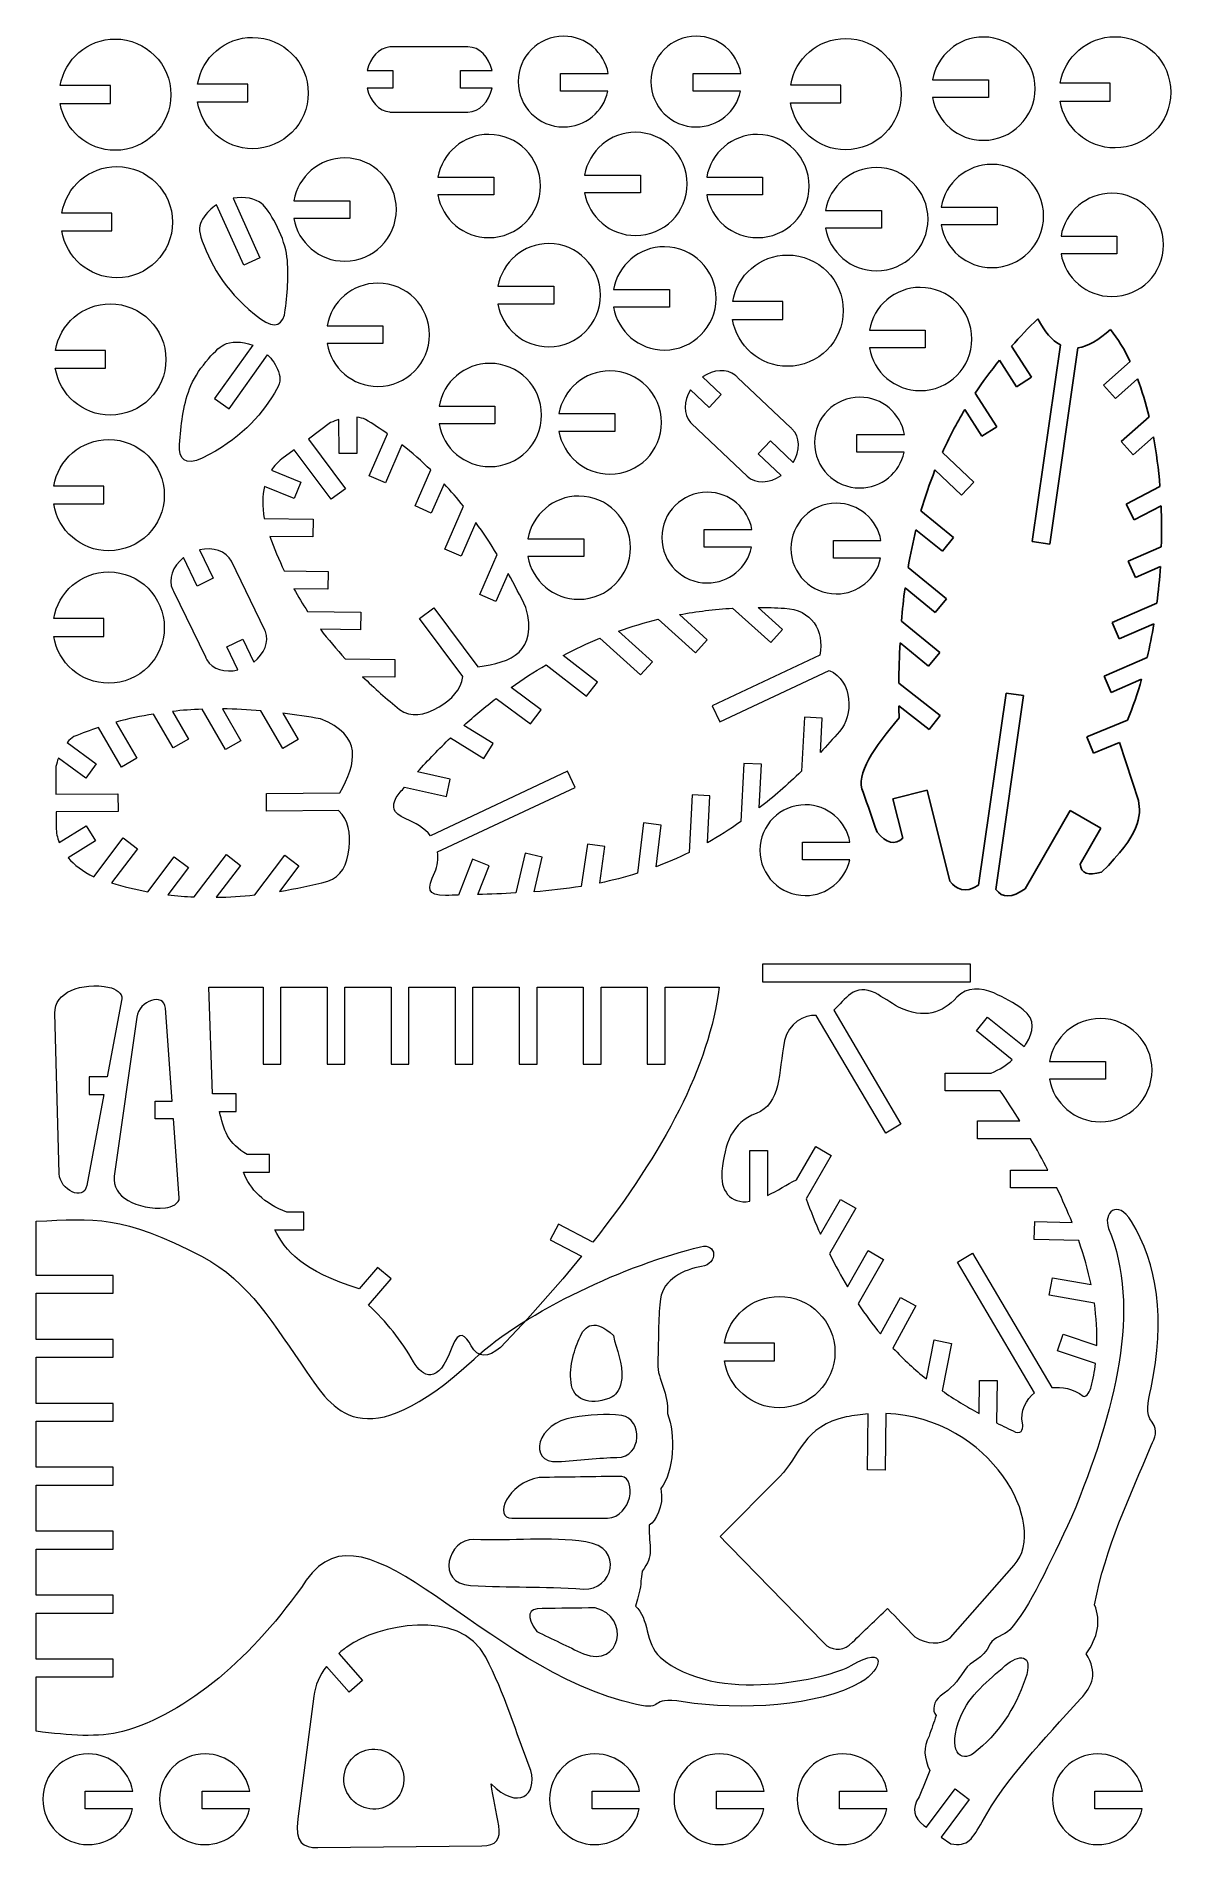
# Model space of a CAD drawing. Header units: centimetres. Extents: x -44 to 217, y -20 to 184.
# Drawn here: x 89.8 to 217.1, y -19.6 to 183.7 of the extents above; entities that cross this region are included whole.
import ezdxf

# ---------------------------------------------------------------- set-up
doc = ezdxf.new("R2010")
doc.units = ezdxf.units.CM
doc.header["$MEASUREMENT"] = 0
doc.layers.add('Layer 1', color=7, linetype='Continuous')

msp = doc.modelspace()

# ---------------------------------------------------------------- linework, layer by layer
at = {"layer": 'Layer 1', "lineweight": 9}
for p, q in [((194.61274, 79.60261), (171.27252, 79.60261)), ((171.27252, 79.60261), (171.27252, 77.61415)), ((194.61274, 77.61415), (194.61274, 79.60261)), ((171.27252, 77.61415), (194.61274, 77.61415)), ((171.27252, 77.61415), (171.27252, 77.61415))]:
    msp.add_line(p, q, dxfattribs=at)
for points, knots in [([(92.50216, 178.18452), (92.98618, 181.15065), (95.56033, 183.41543), (98.66322, 183.41543), (98.66322, 183.41543), (102.11075, 183.41543), (104.90652, 180.61973), (104.90652, 177.17214), (104.90652, 177.17214), (104.90652, 173.72454), (102.11075, 170.92865), (98.66322, 170.92865)], [0.5714285714, 0.5714285714, 0.5714285714, 0.5714285714, 0.7142857143, 0.7142857143, 0.7142857143, 0.7142857143, 0.8571428571, 0.8571428571, 0.8571428571, 0.8571428571, 1, 1, 1, 1]), ([(107.91203, 178.36797), (108.39606, 181.3341), (110.97021, 183.59888), (114.0731, 183.59888), (114.0731, 183.59888), (117.52063, 183.59888), (120.31639, 180.80318), (120.31639, 177.35559), (120.31639, 177.35559), (120.31639, 173.90799), (117.52063, 171.1121), (114.0731, 171.1121)], [0.5714285714, 0.5714285714, 0.5714285714, 0.5714285714, 0.7142857143, 0.7142857143, 0.7142857143, 0.7142857143, 0.8571428571, 0.8571428571, 0.8571428571, 0.8571428571, 1, 1, 1, 1]), ([(153.96527, 179.54237), (153.53891, 181.92319), (151.45713, 183.73083), (148.95385, 183.73083), (148.95385, 183.73083), (146.14244, 183.73083), (143.86245, 181.45084), (143.86245, 178.63936), (143.86245, 178.63936), (143.86245, 175.82794), (146.14244, 173.54795), (148.95385, 173.54795)], [0.5714285714, 0.5714285714, 0.5714285714, 0.5714285714, 0.7142857143, 0.7142857143, 0.7142857143, 0.7142857143, 0.8571428571, 0.8571428571, 0.8571428571, 0.8571428571, 1, 1, 1, 1]), ([(168.8509, 179.54237), (168.42454, 181.92319), (166.34276, 183.73083), (163.83949, 183.73083), (163.83949, 183.73083), (161.02807, 183.73083), (158.74808, 181.45084), (158.74808, 178.63936), (158.74808, 178.63936), (158.74808, 175.82794), (161.02807, 173.54795), (163.83949, 173.54795)], [0.5714285714, 0.5714285714, 0.5714285714, 0.5714285714, 0.7142857143, 0.7142857143, 0.7142857143, 0.7142857143, 0.8571428571, 0.8571428571, 0.8571428571, 0.8571428571, 1, 1, 1, 1]), ([(174.43147, 178.2486), (174.9155, 181.21473), (177.48965, 183.47951), (180.59253, 183.47951), (180.59253, 183.47951), (184.04006, 183.47951), (186.83583, 180.68381), (186.83583, 177.23622), (186.83583, 177.23622), (186.83583, 173.78862), (184.04006, 170.99273), (180.59253, 170.99273)], [0.5714285714, 0.5714285714, 0.5714285714, 0.5714285714, 0.7142857143, 0.7142857143, 0.7142857143, 0.7142857143, 0.8571428571, 0.8571428571, 0.8571428571, 0.8571428571, 1, 1, 1, 1]), ([(196.05263, 172.05193), (199.25135, 172.05193), (201.84539, 174.64597), (201.84539, 177.84462), (201.84539, 177.84462), (201.84539, 181.04334), (199.25135, 183.63737), (196.05263, 183.63737), (196.05263, 183.63737), (193.19305, 183.63737), (190.81716, 181.56393), (190.34545, 178.83885)], [0, 0, 0, 0, 0.1428571429, 0.1428571429, 0.1428571429, 0.1428571429, 0.2857142857, 0.2857142857, 0.2857142857, 0.2857142857, 0.4285714286, 0.4285714286, 0.4285714286, 0.4285714286]), ([(204.66052, 178.44879), (205.14455, 181.41492), (207.7187, 183.6797), (210.82159, 183.6797), (210.82159, 183.6797), (214.26912, 183.6797), (217.06489, 180.884), (217.06489, 177.43641), (217.06489, 177.43641), (217.06489, 173.98881), (214.26912, 171.19292), (210.82159, 171.19292)], [0.5714285714, 0.5714285714, 0.5714285714, 0.5714285714, 0.7142857143, 0.7142857143, 0.7142857143, 0.7142857143, 0.8571428571, 0.8571428571, 0.8571428571, 0.8571428571, 1, 1, 1, 1]), ([(140.93243, 179.87547), (140.59882, 181.41017), (139.51216, 182.53506), (138.22319, 182.53506), (138.22319, 182.53506), (138.1604, 182.53506), (138.09799, 182.53224), (138.03621, 182.52698)], [0.7894736842, 0.7894736842, 0.7894736842, 0.7894736842, 0.8421052632, 0.8421052632, 0.8421052632, 0.8421052632, 0.8947368421, 0.8947368421, 0.8947368421, 0.8947368421]), ([(157.02762, 161.36508), (160.22634, 161.36508), (162.82037, 163.95911), (162.82037, 167.15777), (162.82037, 167.15777), (162.82037, 170.35649), (160.22634, 172.95052), (157.02762, 172.95052), (157.02762, 172.95052), (154.16803, 172.95052), (151.79215, 170.87708), (151.32044, 168.15199)], [0, 0, 0, 0, 0.1428571429, 0.1428571429, 0.1428571429, 0.1428571429, 0.2857142857, 0.2857142857, 0.2857142857, 0.2857142857, 0.4285714286, 0.4285714286, 0.4285714286, 0.4285714286]), ([(140.57707, 161.12493), (143.77579, 161.12493), (146.36983, 163.71896), (146.36983, 166.91761), (146.36983, 166.91761), (146.36983, 170.11633), (143.77579, 172.71037), (140.57707, 172.71037), (140.57707, 172.71037), (137.71748, 172.71037), (135.3416, 170.63692), (134.86989, 167.91184)], [0, 0, 0, 0, 0.1428571429, 0.1428571429, 0.1428571429, 0.1428571429, 0.2857142857, 0.2857142857, 0.2857142857, 0.2857142857, 0.4285714286, 0.4285714286, 0.4285714286, 0.4285714286]), ([(170.71639, 161.12493), (173.91511, 161.12493), (176.50915, 163.71896), (176.50915, 166.91761), (176.50915, 166.91761), (176.50915, 170.11633), (173.91511, 172.71037), (170.71639, 172.71037), (170.71639, 172.71037), (167.8568, 172.71037), (165.48092, 170.63692), (165.00921, 167.91184)], [0, 0, 0, 0, 0.1428571429, 0.1428571429, 0.1428571429, 0.1428571429, 0.2857142857, 0.2857142857, 0.2857142857, 0.2857142857, 0.4285714286, 0.4285714286, 0.4285714286, 0.4285714286]), ([(92.68561, 163.87534), (93.16963, 166.84148), (95.74378, 169.10626), (98.84667, 169.10626), (98.84667, 169.10626), (102.2942, 169.10626), (105.08997, 166.31056), (105.08997, 162.86296), (105.08997, 162.86296), (105.08997, 159.41537), (102.2942, 156.61947), (98.84667, 156.61947)], [0.5714285714, 0.5714285714, 0.5714285714, 0.5714285714, 0.7142857143, 0.7142857143, 0.7142857143, 0.7142857143, 0.8571428571, 0.8571428571, 0.8571428571, 0.8571428571, 1, 1, 1, 1]), ([(124.40953, 158.48323), (127.60825, 158.48323), (130.20228, 161.07727), (130.20228, 164.27592), (130.20228, 164.27592), (130.20228, 167.47464), (127.60825, 170.06867), (124.40953, 170.06867), (124.40953, 170.06867), (121.54994, 170.06867), (119.17406, 167.99523), (118.70235, 165.27015)], [0, 0, 0, 0, 0.1428571429, 0.1428571429, 0.1428571429, 0.1428571429, 0.2857142857, 0.2857142857, 0.2857142857, 0.2857142857, 0.4285714286, 0.4285714286, 0.4285714286, 0.4285714286]), ([(184.04494, 157.40254), (187.24365, 157.40254), (189.83769, 159.99657), (189.83769, 163.19523), (189.83769, 163.19523), (189.83769, 166.39394), (187.24365, 168.98798), (184.04494, 168.98798), (184.04494, 168.98798), (181.18535, 168.98798), (178.80947, 166.91454), (178.33775, 164.18945)], [0, 0, 0, 0, 0.1428571429, 0.1428571429, 0.1428571429, 0.1428571429, 0.2857142857, 0.2857142857, 0.2857142857, 0.2857142857, 0.4285714286, 0.4285714286, 0.4285714286, 0.4285714286]), ([(197.01325, 157.76277), (200.21197, 157.76277), (202.806, 160.35681), (202.806, 163.55546), (202.806, 163.55546), (202.806, 166.75418), (200.21197, 169.34821), (197.01325, 169.34821), (197.01325, 169.34821), (194.15366, 169.34821), (191.77778, 167.27477), (191.30607, 164.54969)], [0, 0, 0, 0, 0.1428571429, 0.1428571429, 0.1428571429, 0.1428571429, 0.2857142857, 0.2857142857, 0.2857142857, 0.2857142857, 0.4285714286, 0.4285714286, 0.4285714286, 0.4285714286]), ([(210.46187, 154.52069), (213.66059, 154.52069), (216.25462, 157.11473), (216.25462, 160.31338), (216.25462, 160.31338), (216.25462, 163.5121), (213.66059, 166.10613), (210.46187, 166.10613), (210.46187, 166.10613), (207.60228, 166.10613), (205.2264, 164.03269), (204.75469, 161.30761)], [0, 0, 0, 0, 0.1428571429, 0.1428571429, 0.1428571429, 0.1428571429, 0.2857142857, 0.2857142857, 0.2857142857, 0.2857142857, 0.4285714286, 0.4285714286, 0.4285714286, 0.4285714286]), ([(147.30138, 148.87708), (150.5001, 148.87708), (153.09414, 151.47111), (153.09414, 154.66976), (153.09414, 154.66976), (153.09414, 157.86848), (150.5001, 160.46251), (147.30138, 160.46251), (147.30138, 160.46251), (144.4418, 160.46251), (142.06591, 158.38907), (141.5942, 155.66399)], [0, 0, 0, 0, 0.1428571429, 0.1428571429, 0.1428571429, 0.1428571429, 0.2857142857, 0.2857142857, 0.2857142857, 0.2857142857, 0.4285714286, 0.4285714286, 0.4285714286, 0.4285714286]), ([(160.2697, 148.51684), (163.46841, 148.51684), (166.06245, 151.11088), (166.06245, 154.30953), (166.06245, 154.30953), (166.06245, 157.50825), (163.46841, 160.10228), (160.2697, 160.10228), (160.2697, 160.10228), (157.41011, 160.10228), (155.03423, 158.02884), (154.56251, 155.30376)], [0, 0, 0, 0, 0.1428571429, 0.1428571429, 0.1428571429, 0.1428571429, 0.2857142857, 0.2857142857, 0.2857142857, 0.2857142857, 0.4285714286, 0.4285714286, 0.4285714286, 0.4285714286]), ([(167.92614, 153.94449), (168.41017, 156.91062), (170.98432, 159.17541), (174.08721, 159.17541), (174.08721, 159.17541), (177.53474, 159.17541), (180.33051, 156.37971), (180.33051, 152.93211), (180.33051, 152.93211), (180.33051, 149.48452), (177.53474, 146.68862), (174.08721, 146.68862)], [0.5714285714, 0.5714285714, 0.5714285714, 0.5714285714, 0.7142857143, 0.7142857143, 0.7142857143, 0.7142857143, 0.8571428571, 0.8571428571, 0.8571428571, 0.8571428571, 1, 1, 1, 1]), ([(128.13192, 144.43423), (131.33063, 144.43423), (133.92467, 147.02826), (133.92467, 150.22692), (133.92467, 150.22692), (133.92467, 153.42563), (131.33063, 156.01967), (128.13192, 156.01967), (128.13192, 156.01967), (125.27233, 156.01967), (122.89645, 153.94622), (122.42473, 151.22114)], [0, 0, 0, 0, 0.1428571429, 0.1428571429, 0.1428571429, 0.1428571429, 0.2857142857, 0.2857142857, 0.2857142857, 0.2857142857, 0.4285714286, 0.4285714286, 0.4285714286, 0.4285714286]), ([(188.96809, 143.95392), (192.16681, 143.95392), (194.76085, 146.54795), (194.76085, 149.74661), (194.76085, 149.74661), (194.76085, 152.94532), (192.16681, 155.53936), (188.96809, 155.53936), (188.96809, 155.53936), (186.1085, 155.53936), (183.73262, 153.46591), (183.26091, 150.74083)], [0, 0, 0, 0, 0.1428571429, 0.1428571429, 0.1428571429, 0.1428571429, 0.2857142857, 0.2857142857, 0.2857142857, 0.2857142857, 0.4285714286, 0.4285714286, 0.4285714286, 0.4285714286]), ([(91.9518, 148.46547), (92.43583, 151.4316), (95.00998, 153.69638), (98.11287, 153.69638), (98.11287, 153.69638), (101.5604, 153.69638), (104.35616, 150.90068), (104.35616, 147.45309), (104.35616, 147.45309), (104.35616, 144.00549), (101.5604, 141.2096), (98.11287, 141.2096)], [0.5714285714, 0.5714285714, 0.5714285714, 0.5714285714, 0.7142857143, 0.7142857143, 0.7142857143, 0.7142857143, 0.8571428571, 0.8571428571, 0.8571428571, 0.8571428571, 1, 1, 1, 1]), ([(140.69715, 135.42845), (143.89587, 135.42845), (146.4899, 138.02249), (146.4899, 141.22114), (146.4899, 141.22114), (146.4899, 144.41986), (143.89587, 147.01389), (140.69715, 147.01389), (140.69715, 147.01389), (137.83756, 147.01389), (135.46168, 144.94045), (134.98997, 142.21537)], [0, 0, 0, 0, 0.1428571429, 0.1428571429, 0.1428571429, 0.1428571429, 0.2857142857, 0.2857142857, 0.2857142857, 0.2857142857, 0.4285714286, 0.4285714286, 0.4285714286, 0.4285714286]), ([(154.14577, 134.58792), (157.34449, 134.58792), (159.93852, 137.18195), (159.93852, 140.3806), (159.93852, 140.3806), (159.93852, 143.57932), (157.34449, 146.17336), (154.14577, 146.17336), (154.14577, 146.17336), (151.28618, 146.17336), (148.9103, 144.09991), (148.43859, 141.37483)], [0, 0, 0, 0, 0.1428571429, 0.1428571429, 0.1428571429, 0.1428571429, 0.2857142857, 0.2857142857, 0.2857142857, 0.2857142857, 0.4285714286, 0.4285714286, 0.4285714286, 0.4285714286]), ([(187.20292, 139.0289), (186.77656, 141.40972), (184.69478, 143.21736), (182.19151, 143.21736), (182.19151, 143.21736), (179.38009, 143.21736), (177.1001, 140.93737), (177.1001, 138.12589), (177.1001, 138.12589), (177.1001, 135.31447), (179.38009, 133.03448), (182.19151, 133.03448)], [0.5714285714, 0.5714285714, 0.5714285714, 0.5714285714, 0.7142857143, 0.7142857143, 0.7142857143, 0.7142857143, 0.8571428571, 0.8571428571, 0.8571428571, 0.8571428571, 1, 1, 1, 1]), ([(91.76835, 133.23904), (92.25238, 136.20517), (94.82653, 138.46996), (97.92942, 138.46996), (97.92942, 138.46996), (101.37695, 138.46996), (104.17271, 135.67425), (104.17271, 132.22666), (104.17271, 132.22666), (104.17271, 128.77906), (101.37695, 125.98317), (97.92942, 125.98317)], [0.5714285714, 0.5714285714, 0.5714285714, 0.5714285714, 0.7142857143, 0.7142857143, 0.7142857143, 0.7142857143, 0.8571428571, 0.8571428571, 0.8571428571, 0.8571428571, 1, 1, 1, 1]), ([(170.08342, 128.36482), (169.65706, 130.74565), (167.57528, 132.55328), (165.07201, 132.55328), (165.07201, 132.55328), (162.26059, 132.55328), (159.9806, 130.27329), (159.9806, 127.46181), (159.9806, 127.46181), (159.9806, 124.65039), (162.26059, 122.3704), (165.07201, 122.3704)], [0.5714285714, 0.5714285714, 0.5714285714, 0.5714285714, 0.7142857143, 0.7142857143, 0.7142857143, 0.7142857143, 0.8571428571, 0.8571428571, 0.8571428571, 0.8571428571, 1, 1, 1, 1]), ([(150.66354, 120.53891), (153.86226, 120.53891), (156.45629, 123.13294), (156.45629, 126.3316), (156.45629, 126.3316), (156.45629, 129.53031), (153.86226, 132.12435), (150.66354, 132.12435), (150.66354, 132.12435), (147.80395, 132.12435), (145.42807, 130.05091), (144.95636, 127.32582)], [0, 0, 0, 0, 0.1428571429, 0.1428571429, 0.1428571429, 0.1428571429, 0.2857142857, 0.2857142857, 0.2857142857, 0.2857142857, 0.4285714286, 0.4285714286, 0.4285714286, 0.4285714286]), ([(184.56123, 127.14128), (184.13487, 129.5221), (182.05308, 131.32974), (179.54981, 131.32974), (179.54981, 131.32974), (176.7384, 131.32974), (174.45841, 129.04975), (174.45841, 126.23827), (174.45841, 126.23827), (174.45841, 123.42685), (176.7384, 121.14686), (179.54981, 121.14686)], [0.5714285714, 0.5714285714, 0.5714285714, 0.5714285714, 0.7142857143, 0.7142857143, 0.7142857143, 0.7142857143, 0.8571428571, 0.8571428571, 0.8571428571, 0.8571428571, 1, 1, 1, 1]), ([(91.76835, 118.37951), (92.25238, 121.34565), (94.82653, 123.61043), (97.92942, 123.61043), (97.92942, 123.61043), (101.37695, 123.61043), (104.17271, 120.81473), (104.17271, 117.36713), (104.17271, 117.36713), (104.17271, 113.91954), (101.37695, 111.12364), (97.92942, 111.12364)], [0.5714285714, 0.5714285714, 0.5714285714, 0.5714285714, 0.7142857143, 0.7142857143, 0.7142857143, 0.7142857143, 0.8571428571, 0.8571428571, 0.8571428571, 0.8571428571, 1, 1, 1, 1]), ([(181.08567, 93.28727), (180.65931, 95.6681), (178.57752, 97.47573), (176.07425, 97.47573), (176.07425, 97.47573), (173.26283, 97.47573), (170.98285, 95.19574), (170.98285, 92.38426), (170.98285, 92.38426), (170.98285, 89.57284), (173.26283, 87.29286), (176.07425, 87.29286)], [0.5714285714, 0.5714285714, 0.5714285714, 0.5714285714, 0.7142857143, 0.7142857143, 0.7142857143, 0.7142857143, 0.8571428571, 0.8571428571, 0.8571428571, 0.8571428571, 1, 1, 1, 1]), ([(209.17201, 61.89619), (212.37072, 61.89619), (214.96476, 64.49023), (214.96476, 67.68888), (214.96476, 67.68888), (214.96476, 70.8876), (212.37072, 73.48163), (209.17201, 73.48163), (209.17201, 73.48163), (206.31242, 73.48163), (203.93653, 71.40819), (203.46482, 68.68311)], [0, 0, 0, 0, 0.1428571429, 0.1428571429, 0.1428571429, 0.1428571429, 0.2857142857, 0.2857142857, 0.2857142857, 0.2857142857, 0.4285714286, 0.4285714286, 0.4285714286, 0.4285714286]), ([(166.99542, 37.0679), (167.47945, 40.03404), (170.0536, 42.29882), (173.15648, 42.29882), (173.15648, 42.29882), (176.60401, 42.29882), (179.39978, 39.50312), (179.39978, 36.05552), (179.39978, 36.05552), (179.39978, 32.60793), (176.60401, 29.81204), (173.15648, 29.81204)], [0.5714285714, 0.5714285714, 0.5714285714, 0.5714285714, 0.7142857143, 0.7142857143, 0.7142857143, 0.7142857143, 0.8571428571, 0.8571428571, 0.8571428571, 0.8571428571, 1, 1, 1, 1]), ([(146.21152, 21.97708), (142.64731, 21.38157), (141.06912, 17.38567), (143.16649, 17.40953), (143.16649, 17.40953), (145.26386, 17.4334), (150.31569, 17.40953), (153.89029, 17.40953)], [0, 0, 0, 0, 0.25, 0.25, 0.25, 0.25, 0.5, 0.5, 0.5, 0.5]), ([(100.64584, -13.22677), (100.21947, -10.84595), (98.13769, -9.03832), (95.63442, -9.03832), (95.63442, -9.03832), (92.823, -9.03832), (90.54301, -11.3183), (90.54301, -14.12979), (90.54301, -14.12979), (90.54301, -16.9412), (92.823, -19.22119), (95.63442, -19.22119)], [0.5714285714, 0.5714285714, 0.5714285714, 0.5714285714, 0.7142857143, 0.7142857143, 0.7142857143, 0.7142857143, 0.8571428571, 0.8571428571, 0.8571428571, 0.8571428571, 1, 1, 1, 1]), ([(113.74853, -13.22677), (113.32217, -10.84595), (111.24038, -9.03832), (108.73711, -9.03832), (108.73711, -9.03832), (105.9257, -9.03832), (103.64571, -11.3183), (103.64571, -14.12979), (103.64571, -14.12979), (103.64571, -16.9412), (105.9257, -19.22119), (108.73711, -19.22119)], [0.5714285714, 0.5714285714, 0.5714285714, 0.5714285714, 0.7142857143, 0.7142857143, 0.7142857143, 0.7142857143, 0.8571428571, 0.8571428571, 0.8571428571, 0.8571428571, 1, 1, 1, 1]), ([(157.48836, -13.22677), (157.062, -10.84595), (154.98022, -9.03832), (152.47695, -9.03832), (152.47695, -9.03832), (149.66553, -9.03832), (147.38554, -11.3183), (147.38554, -14.12979), (147.38554, -14.12979), (147.38554, -16.9412), (149.66553, -19.22119), (152.47695, -19.22119)], [0.5714285714, 0.5714285714, 0.5714285714, 0.5714285714, 0.7142857143, 0.7142857143, 0.7142857143, 0.7142857143, 0.8571428571, 0.8571428571, 0.8571428571, 0.8571428571, 1, 1, 1, 1]), ([(171.44731, -13.22677), (171.02095, -10.84595), (168.93916, -9.03832), (166.43589, -9.03832), (166.43589, -9.03832), (163.62448, -9.03832), (161.34449, -11.3183), (161.34449, -14.12979), (161.34449, -14.12979), (161.34449, -16.9412), (163.62448, -19.22119), (166.43589, -19.22119)], [0.5714285714, 0.5714285714, 0.5714285714, 0.5714285714, 0.7142857143, 0.7142857143, 0.7142857143, 0.7142857143, 0.8571428571, 0.8571428571, 0.8571428571, 0.8571428571, 1, 1, 1, 1]), ([(185.25616, -13.22677), (184.8298, -10.84595), (182.74802, -9.03832), (180.24475, -9.03832), (180.24475, -9.03832), (177.43333, -9.03832), (175.15334, -11.3183), (175.15334, -14.12979), (175.15334, -14.12979), (175.15334, -16.9412), (177.43333, -19.22119), (180.24475, -19.22119)], [0.5714285714, 0.5714285714, 0.5714285714, 0.5714285714, 0.7142857143, 0.7142857143, 0.7142857143, 0.7142857143, 0.8571428571, 0.8571428571, 0.8571428571, 0.8571428571, 1, 1, 1, 1]), ([(213.8976, -13.22677), (213.47124, -10.84595), (211.38945, -9.03832), (208.88618, -9.03832), (208.88618, -9.03832), (206.07476, -9.03832), (203.79478, -11.3183), (203.79478, -14.12979), (203.79478, -14.12979), (203.79478, -16.9412), (206.07476, -19.22119), (208.88618, -19.22119)], [0.5714285714, 0.5714285714, 0.5714285714, 0.5714285714, 0.7142857143, 0.7142857143, 0.7142857143, 0.7142857143, 0.8571428571, 0.8571428571, 0.8571428571, 0.8571428571, 1, 1, 1, 1]), ([(131.01678, -12.31157), (130.77104, -14.15429), (129.07746, -15.44941), (127.23468, -15.20368), (127.23468, -15.20368), (125.39189, -14.95794), (124.09683, -13.26436), (124.34257, -11.42158)], [0.5, 0.5, 0.5, 0.5, 0.75, 0.75, 0.75, 0.75, 1, 1, 1, 1])]:
    msp.add_open_spline(points, degree=3, knots=knots, dxfattribs=at)
for points in [[(129.45591, 182.52685), (128.25033, 182.42345), (127.25206, 181.33468), (126.93474, 179.87547)], [(129.45725, 182.52698), (129.45725, 182.52698), (129.45591, 182.52698), (129.45591, 182.52698)], [(129.45591, 182.52698), (129.45591, 182.52698), (129.45591, 182.52685), (129.45591, 182.52685)], [(129.64398, 182.53506), (129.58118, 182.53506), (129.51902, 182.53224), (129.45725, 182.52698)], [(129.8307, 182.52698), (129.76893, 182.53224), (129.70677, 182.53506), (129.64398, 182.53506)], [(138.03621, 182.52698), (138.03621, 182.52698), (129.8307, 182.52698), (129.8307, 182.52698)], [(126.93474, 179.87547), (126.93474, 179.87547), (129.8162, 179.87547), (129.8162, 179.87547)], [(129.8162, 179.87547), (129.8162, 179.87547), (129.8162, 177.88702), (129.8162, 177.88702)], [(137.39568, 177.88702), (137.39568, 177.88702), (137.39568, 179.87547), (137.39568, 179.87547)], [(137.39568, 179.87547), (137.39568, 179.87547), (140.93243, 179.87547), (140.93243, 179.87547)], [(148.6255, 177.55392), (148.6255, 177.55392), (148.6255, 179.54237), (148.6255, 179.54237)], [(148.6255, 179.54237), (148.6255, 179.54237), (153.96527, 179.54237), (153.96527, 179.54237)], [(163.51113, 177.55392), (163.51113, 177.55392), (163.51113, 179.54237), (163.51113, 179.54237)], [(163.51113, 179.54237), (163.51113, 179.54237), (168.8509, 179.54237), (168.8509, 179.54237)], [(98.11845, 178.18452), (98.11845, 178.18452), (92.50216, 178.18452), (92.50216, 178.18452)], [(98.11845, 176.18439), (98.11845, 176.18439), (98.11845, 178.18452), (98.11845, 178.18452)], [(113.52833, 178.36797), (113.52833, 178.36797), (107.91203, 178.36797), (107.91203, 178.36797)], [(113.52833, 176.36784), (113.52833, 176.36784), (113.52833, 178.36797), (113.52833, 178.36797)], [(129.8162, 177.88702), (129.8162, 177.88702), (126.93487, 177.88702), (126.93487, 177.88702)], [(126.93487, 177.88702), (127.25231, 176.42794), (128.25052, 175.33929), (129.45591, 175.23589)], [(140.9323, 177.88702), (140.9323, 177.88702), (137.39568, 177.88702), (137.39568, 177.88702)], [(138.22319, 175.22749), (139.51203, 175.22749), (140.5985, 176.35251), (140.9323, 177.88702)], [(153.92884, 177.55392), (153.92884, 177.55392), (148.6255, 177.55392), (148.6255, 177.55392)], [(148.95385, 173.54795), (151.39279, 173.54795), (153.43134, 175.26386), (153.92884, 177.55392)], [(168.81447, 177.55392), (168.81447, 177.55392), (163.51113, 177.55392), (163.51113, 177.55392)], [(163.83949, 173.54795), (166.27842, 173.54795), (168.31697, 175.26386), (168.81447, 177.55392)], [(180.04776, 178.2486), (180.04776, 178.2486), (174.43147, 178.2486), (174.43147, 178.2486)], [(180.04776, 176.24847), (180.04776, 176.24847), (180.04776, 178.2486), (180.04776, 178.2486)], [(190.34545, 178.83885), (190.34545, 178.83885), (196.61954, 178.83885), (196.61954, 178.83885)], [(196.61954, 178.83885), (196.61954, 178.83885), (196.61954, 176.85039), (196.61954, 176.85039)], [(210.27682, 178.44879), (210.27682, 178.44879), (204.66052, 178.44879), (204.66052, 178.44879)], [(210.27682, 176.44866), (210.27682, 176.44866), (210.27682, 178.44879), (210.27682, 178.44879)], [(98.66322, 170.92865), (95.55167, 170.92865), (92.97162, 173.20594), (92.49805, 176.18439)], [(92.49805, 176.18439), (92.49805, 176.18439), (98.11845, 176.18439), (98.11845, 176.18439)], [(114.0731, 171.1121), (110.96155, 171.1121), (108.3815, 173.38939), (107.90793, 176.36784)], [(107.90793, 176.36784), (107.90793, 176.36784), (113.52833, 176.36784), (113.52833, 176.36784)], [(129.45591, 175.23589), (129.45591, 175.23589), (129.45591, 175.22749), (129.45591, 175.22749)], [(129.45591, 175.22749), (129.45591, 175.22749), (129.64398, 175.22749), (129.64398, 175.22749)], [(129.64398, 175.22749), (129.64398, 175.22749), (138.22319, 175.22749), (138.22319, 175.22749)], [(180.59253, 170.99273), (177.48099, 170.99273), (174.90094, 173.27002), (174.42736, 176.24847)], [(174.42736, 176.24847), (174.42736, 176.24847), (180.04776, 176.24847), (180.04776, 176.24847)], [(196.61954, 176.85039), (196.61954, 176.85039), (190.34539, 176.85039), (190.34539, 176.85039)], [(190.34539, 176.85039), (190.81691, 174.12525), (193.19298, 172.05193), (196.05263, 172.05193)], [(210.82159, 171.19292), (207.71004, 171.19292), (205.12999, 173.47021), (204.65642, 176.44866)], [(204.65642, 176.44866), (204.65642, 176.44866), (210.27682, 176.44866), (210.27682, 176.44866)], [(134.86989, 167.91184), (134.86989, 167.91184), (141.14398, 167.91184), (141.14398, 167.91184)], [(141.14398, 167.91184), (141.14398, 167.91184), (141.14398, 165.92339), (141.14398, 165.92339)], [(151.32044, 168.15199), (151.32044, 168.15199), (157.59452, 168.15199), (157.59452, 168.15199)], [(157.59452, 168.15199), (157.59452, 168.15199), (157.59452, 166.16354), (157.59452, 166.16354)], [(165.00921, 167.91184), (165.00921, 167.91184), (171.2833, 167.91184), (171.2833, 167.91184)], [(171.2833, 167.91184), (171.2833, 167.91184), (171.2833, 165.92339), (171.2833, 165.92339)], [(110.02948, 164.81915), (109.44616, 164.44096), (108.90851, 163.91588), (108.4738, 163.21377)], [(113.09099, 158.03981), (113.09099, 158.03981), (110.02948, 164.81915), (110.02948, 164.81915)], [(115.07149, 164.96758), (114.40639, 165.49452), (113.17092, 165.7756), (111.8831, 165.54597)], [(111.8831, 165.54597), (111.8831, 165.54597), (114.90325, 158.85828), (114.90325, 158.85828)], [(117.86925, 159.37207), (117.53134, 161.43294), (115.93782, 164.28124), (115.07149, 164.96758)], [(118.70235, 165.27015), (118.70235, 165.27015), (124.97643, 165.27015), (124.97643, 165.27015)], [(124.97643, 165.27015), (124.97643, 165.27015), (124.97643, 163.28169), (124.97643, 163.28169)], [(141.14398, 165.92339), (141.14398, 165.92339), (134.86983, 165.92339), (134.86983, 165.92339)], [(134.86983, 165.92339), (135.34135, 163.19824), (137.71742, 161.12493), (140.57707, 161.12493)], [(157.59452, 166.16354), (157.59452, 166.16354), (151.32037, 166.16354), (151.32037, 166.16354)], [(151.32037, 166.16354), (151.79189, 163.4384), (154.16797, 161.36508), (157.02762, 161.36508)], [(171.2833, 165.92339), (171.2833, 165.92339), (165.00915, 165.92339), (165.00915, 165.92339)], [(165.00915, 165.92339), (165.48067, 163.19824), (167.85674, 161.12493), (170.71639, 161.12493)], [(98.3019, 163.87534), (98.3019, 163.87534), (92.68561, 163.87534), (92.68561, 163.87534)], [(98.3019, 161.87522), (98.3019, 161.87522), (98.3019, 163.87534), (98.3019, 163.87534)], [(108.4738, 163.21377), (108.05405, 162.5357), (107.97855, 161.9899), (108.43205, 160.75007)], [(124.97643, 163.28169), (124.97643, 163.28169), (118.70228, 163.28169), (118.70228, 163.28169)], [(118.70228, 163.28169), (119.1738, 160.55655), (121.54988, 158.48323), (124.40953, 158.48323)], [(178.33775, 164.18945), (178.33775, 164.18945), (184.61184, 164.18945), (184.61184, 164.18945)], [(184.61184, 164.18945), (184.61184, 164.18945), (184.61184, 162.201), (184.61184, 162.201)], [(191.30607, 164.54969), (191.30607, 164.54969), (197.58015, 164.54969), (197.58015, 164.54969)], [(197.58015, 164.54969), (197.58015, 164.54969), (197.58015, 162.56123), (197.58015, 162.56123)], [(98.84667, 156.61947), (95.73512, 156.61947), (93.15507, 158.89677), (92.6815, 161.87522)], [(92.6815, 161.87522), (92.6815, 161.87522), (98.3019, 161.87522), (98.3019, 161.87522)], [(108.43205, 160.75007), (109.52409, 157.7647), (111.25103, 154.82954), (114.94622, 152.02275)], [(184.61184, 162.201), (184.61184, 162.201), (178.33769, 162.201), (178.33769, 162.201)], [(178.33769, 162.201), (178.80921, 159.47586), (181.18528, 157.40254), (184.04494, 157.40254)], [(197.58015, 162.56123), (197.58015, 162.56123), (191.306, 162.56123), (191.306, 162.56123)], [(191.306, 162.56123), (191.77752, 159.83609), (194.1536, 157.76277), (197.01325, 157.76277)], [(204.75469, 161.30761), (204.75469, 161.30761), (211.02877, 161.30761), (211.02877, 161.30761)], [(211.02877, 161.30761), (211.02877, 161.30761), (211.02877, 159.31915), (211.02877, 159.31915)], [(114.90325, 158.85828), (114.90325, 158.85828), (113.09099, 158.03981), (113.09099, 158.03981)], [(117.74398, 153.02493), (117.98862, 155.12685), (118.21158, 157.28387), (117.86925, 159.37207)], [(211.02877, 159.31915), (211.02877, 159.31915), (204.75462, 159.31915), (204.75462, 159.31915)], [(204.75462, 159.31915), (205.22614, 156.59401), (207.60222, 154.52069), (210.46187, 154.52069)], [(141.5942, 155.66399), (141.5942, 155.66399), (147.86829, 155.66399), (147.86829, 155.66399)], [(147.86829, 155.66399), (147.86829, 155.66399), (147.86829, 153.67554), (147.86829, 153.67554)], [(154.56251, 155.30376), (154.56251, 155.30376), (160.8366, 155.30376), (160.8366, 155.30376)], [(160.8366, 155.30376), (160.8366, 155.30376), (160.8366, 153.3153), (160.8366, 153.3153)], [(114.94622, 152.02275), (116.63031, 150.74359), (117.54782, 151.33968), (117.74398, 153.02493)], [(147.86829, 153.67554), (147.86829, 153.67554), (141.59414, 153.67554), (141.59414, 153.67554)], [(141.59414, 153.67554), (142.06566, 150.95039), (144.44173, 148.87708), (147.30138, 148.87708)], [(160.8366, 153.3153), (160.8366, 153.3153), (154.56245, 153.3153), (154.56245, 153.3153)], [(154.56245, 153.3153), (155.03397, 150.59016), (157.41004, 148.51684), (160.2697, 148.51684)], [(173.54244, 153.94449), (173.54244, 153.94449), (167.92614, 153.94449), (167.92614, 153.94449)], [(173.54244, 151.94436), (173.54244, 151.94436), (173.54244, 153.94449), (173.54244, 153.94449)], [(122.42473, 151.22114), (122.42473, 151.22114), (128.69882, 151.22114), (128.69882, 151.22114)], [(128.69882, 151.22114), (128.69882, 151.22114), (128.69882, 149.23269), (128.69882, 149.23269)], [(174.08721, 146.68862), (170.97566, 146.68862), (168.39561, 148.96591), (167.92204, 151.94436)], [(167.92204, 151.94436), (167.92204, 151.94436), (173.54244, 151.94436), (173.54244, 151.94436)], [(183.26091, 150.74083), (183.26091, 150.74083), (189.535, 150.74083), (189.535, 150.74083)], [(189.535, 150.74083), (189.535, 150.74083), (189.535, 148.75238), (189.535, 148.75238)], [(97.56809, 148.46547), (97.56809, 148.46547), (91.9518, 148.46547), (91.9518, 148.46547)], [(97.56809, 146.46534), (97.56809, 146.46534), (97.56809, 148.46547), (97.56809, 148.46547)], [(107.0053, 144.17688), (107.74173, 146.13115), (109.86405, 148.61062), (110.8484, 149.11325)], [(114.0883, 149.05353), (114.0883, 149.05353), (109.81242, 143.0901), (109.81242, 143.0901)], [(110.8484, 149.11325), (111.60414, 149.49914), (112.87072, 149.53185), (114.0883, 149.05353)], [(128.69882, 149.23269), (128.69882, 149.23269), (122.42467, 149.23269), (122.42467, 149.23269)], [(122.42467, 149.23269), (122.89619, 146.50754), (125.27226, 144.43423), (128.13192, 144.43423)], [(189.535, 148.75238), (189.535, 148.75238), (183.26085, 148.75238), (183.26085, 148.75238)], [(183.26085, 148.75238), (183.73237, 146.02724), (186.10844, 143.95392), (188.96809, 143.95392)], [(98.11287, 141.2096), (95.00132, 141.2096), (92.42127, 143.48689), (91.9477, 146.46534)], [(91.9477, 146.46534), (91.9477, 146.46534), (97.56809, 146.46534), (97.56809, 146.46534)], [(111.42839, 141.93134), (111.42839, 141.93134), (115.76283, 147.97656), (115.76283, 147.97656)], [(115.76283, 147.97656), (116.26046, 147.49106), (116.68439, 146.87053), (116.97258, 146.09664)], [(168.20363, 145.6908), (167.25655, 146.44391), (165.78317, 146.33859), (164.55013, 145.49632)], [(116.97258, 146.09664), (117.25084, 145.3493), (117.21761, 144.79933), (116.52922, 143.67284)], [(164.55013, 145.49632), (164.55013, 145.49632), (166.64391, 143.51672), (166.64391, 143.51672)], [(168.20369, 145.69093), (168.20369, 145.69093), (168.20363, 145.6908), (168.20363, 145.6908)], [(168.20472, 145.68997), (168.20472, 145.68997), (168.20369, 145.69093), (168.20369, 145.69093)], [(168.3459, 145.56758), (168.30029, 145.61075), (168.25321, 145.65135), (168.20472, 145.68997)], [(168.47605, 145.43339), (168.4348, 145.47971), (168.39157, 145.52441), (168.3459, 145.56758)], [(174.43852, 139.79606), (174.43852, 139.79606), (168.47605, 145.43339), (168.47605, 145.43339)], [(105.88035, 137.92897), (106.05373, 140.03795), (106.25911, 142.19677), (107.0053, 144.17688)], [(116.52922, 143.67284), (114.87162, 140.9604), (112.60139, 138.42198), (108.42653, 136.39638)], [(109.81242, 143.0901), (109.81242, 143.0901), (111.42839, 141.93134), (111.42839, 141.93134)], [(163.18407, 144.05135), (162.41235, 142.77303), (162.38977, 141.29619), (163.19459, 140.39292)], [(165.27778, 142.07182), (165.27778, 142.07182), (163.18407, 144.05135), (163.18407, 144.05135)], [(166.64391, 143.51672), (166.64391, 143.51672), (165.27778, 142.07182), (165.27778, 142.07182)], [(122.81235, 140.36361), (122.81235, 140.36361), (120.33031, 138.51838), (120.33031, 138.51838)], [(123.76303, 140.71216), (123.46502, 140.62217), (123.14847, 140.50729), (122.81235, 140.36361)], [(123.77098, 136.8908), (123.77098, 136.8908), (123.76303, 140.71216), (123.76303, 140.71216)], [(126.72531, 140.73275), (126.44519, 140.84795), (126.12268, 140.93141), (125.75097, 140.96393)], [(125.75097, 140.96393), (125.75097, 140.96393), (125.75943, 136.89504), (125.75943, 136.89504)], [(129.19369, 139.1137), (128.40203, 139.67496), (127.58022, 140.2155), (126.72531, 140.73275)], [(134.98997, 142.21537), (134.98997, 142.21537), (141.26405, 142.21537), (141.26405, 142.21537)], [(141.26405, 142.21537), (141.26405, 142.21537), (141.26405, 140.22692), (141.26405, 140.22692)], [(148.43859, 141.37483), (148.43859, 141.37483), (154.71267, 141.37483), (154.71267, 141.37483)], [(154.71267, 141.37483), (154.71267, 141.37483), (154.71267, 139.38638), (154.71267, 139.38638)], [(163.19459, 140.39292), (163.19459, 140.39292), (163.18881, 140.38683), (163.18881, 140.38683)], [(163.18881, 140.38683), (163.18881, 140.38683), (163.3255, 140.25758), (163.3255, 140.25758)], [(120.33031, 138.51838), (120.33031, 138.51838), (124.48868, 132.94879), (124.48868, 132.94879)], [(127.14263, 134.40658), (127.14263, 134.40658), (129.19369, 139.1137), (129.19369, 139.1137)], [(141.26405, 140.22692), (141.26405, 140.22692), (134.9899, 140.22692), (134.9899, 140.22692)], [(134.9899, 140.22692), (135.46142, 137.50177), (137.8375, 135.42845), (140.69715, 135.42845)], [(154.71267, 139.38638), (154.71267, 139.38638), (148.43852, 139.38638), (148.43852, 139.38638)], [(148.43852, 139.38638), (148.91004, 136.66123), (151.28612, 134.58792), (154.14577, 134.58792)], [(163.3255, 140.25758), (163.3255, 140.25758), (169.5595, 134.36354), (169.5595, 134.36354)], [(170.78535, 136.86457), (170.78535, 136.86457), (172.15142, 138.30947), (172.15142, 138.30947)], [(172.15142, 138.30947), (172.15142, 138.30947), (174.7214, 135.87964), (174.7214, 135.87964)], [(174.57996, 139.67348), (174.53429, 139.71665), (174.48702, 139.75745), (174.43852, 139.79606)], [(174.7214, 135.87964), (175.53333, 137.22403), (175.51659, 138.78798), (174.57996, 139.67348)], [(181.86315, 137.04045), (181.86315, 137.04045), (181.86315, 139.0289), (181.86315, 139.0289)], [(181.86315, 139.0289), (181.86315, 139.0289), (187.20292, 139.0289), (187.20292, 139.0289)], [(108.42653, 136.39638), (106.52384, 135.47323), (105.74141, 136.23808), (105.88035, 137.92897)], [(117.34898, 136.30299), (116.8865, 135.93083), (116.49542, 135.50799), (116.17913, 135.03192)], [(118.73391, 137.33217), (118.73391, 137.33217), (117.34898, 136.30299), (117.34898, 136.30299)], [(122.89523, 131.75873), (122.89523, 131.75873), (118.73391, 137.33217), (118.73391, 137.33217)], [(125.75943, 136.89504), (125.75943, 136.89504), (123.77098, 136.8908), (123.77098, 136.8908)], [(130.82974, 137.89035), (130.82974, 137.89035), (128.96566, 133.61223), (128.96566, 133.61223)], [(134.0577, 135.05514), (133.04436, 136.04385), (131.97104, 136.99067), (130.82974, 137.89035)], [(173.3552, 134.43487), (173.3552, 134.43487), (170.78535, 136.86457), (170.78535, 136.86457)], [(187.16649, 137.04045), (187.16649, 137.04045), (181.86315, 137.04045), (181.86315, 137.04045)], [(182.19151, 133.03448), (184.63044, 133.03448), (186.66899, 134.75039), (187.16649, 137.04045)], [(116.17913, 135.03192), (116.17913, 135.03192), (119.49202, 133.67804), (119.49202, 133.67804)], [(128.96566, 133.61223), (128.96566, 133.61223), (127.14263, 134.40658), (127.14263, 134.40658)], [(132.29805, 131.01672), (132.29805, 131.01672), (134.0577, 135.05514), (134.0577, 135.05514)], [(169.5595, 134.36354), (170.49606, 133.4781), (172.05841, 133.54911), (173.3552, 134.43487)], [(97.38464, 133.23904), (97.38464, 133.23904), (91.76835, 133.23904), (91.76835, 133.23904)], [(97.38464, 131.23891), (97.38464, 131.23891), (97.38464, 133.23904), (97.38464, 133.23904)], [(115.39722, 133.20331), (115.15392, 132.17291), (115.14353, 130.97708), (115.38554, 129.60177)], [(118.73987, 131.83724), (118.73987, 131.83724), (115.39722, 133.20331), (115.39722, 133.20331)], [(119.49202, 133.67804), (119.49202, 133.67804), (118.73987, 131.83724), (118.73987, 131.83724)], [(124.48868, 132.94879), (124.48868, 132.94879), (122.89523, 131.75873), (122.89523, 131.75873)], [(135.55636, 133.51633), (135.55636, 133.51633), (134.12108, 130.22236), (134.12108, 130.22236)], [(137.7366, 130.97701), (137.04353, 131.84686), (136.31793, 132.69407), (135.55636, 133.51633)], [(97.92942, 125.98317), (94.81787, 125.98317), (92.23782, 128.26046), (91.76425, 131.23891)], [(91.76425, 131.23891), (91.76425, 131.23891), (97.38464, 131.23891), (97.38464, 131.23891)], [(134.12108, 130.22236), (134.12108, 130.22236), (132.29805, 131.01672), (132.29805, 131.01672)], [(135.64083, 126.16733), (135.64083, 126.16733), (137.7366, 130.97701), (137.7366, 130.97701)], [(115.38554, 129.60177), (115.38554, 129.60177), (120.85456, 129.52486), (120.85456, 129.52486)], [(120.85456, 129.52486), (120.85456, 129.52486), (120.82672, 127.53654), (120.82672, 127.53654)], [(139.1146, 129.1613), (139.1146, 129.1613), (137.46386, 125.37297), (137.46386, 125.37297)], [(141.50171, 125.56482), (140.75071, 126.79472), (139.95777, 127.99555), (139.1146, 129.1613)], [(164.74366, 126.37637), (164.74366, 126.37637), (164.74366, 128.36482), (164.74366, 128.36482)], [(164.74366, 128.36482), (164.74366, 128.36482), (170.08342, 128.36482), (170.08342, 128.36482)], [(111.69138, 124.80395), (111.12922, 125.96367), (109.64295, 126.45058), (108.11652, 126.08163)], [(108.11652, 126.08163), (108.11652, 126.08163), (109.65918, 122.89921), (109.65918, 122.89921)], [(120.82672, 127.53654), (120.82672, 127.53654), (116.00453, 127.60434), (116.00453, 127.60434)], [(116.00453, 127.60434), (116.4799, 126.26367), (117.02371, 124.97297), (117.63083, 123.7282)], [(137.46386, 125.37297), (137.46386, 125.37297), (135.64083, 126.16733), (135.64083, 126.16733)], [(144.95636, 127.32582), (144.95636, 127.32582), (151.23044, 127.32582), (151.23044, 127.32582)], [(151.23044, 127.32582), (151.23044, 127.32582), (151.23044, 125.33737), (151.23044, 125.33737)], [(170.04699, 126.37637), (170.04699, 126.37637), (164.74366, 126.37637), (164.74366, 126.37637)], [(165.07201, 122.3704), (167.51094, 122.3704), (169.54949, 124.08631), (170.04699, 126.37637)], [(179.22146, 125.15283), (179.22146, 125.15283), (179.22146, 127.14128), (179.22146, 127.14128)], [(179.22146, 127.14128), (179.22146, 127.14128), (184.56123, 127.14128), (184.56123, 127.14128)], [(106.32711, 125.21434), (105.09164, 124.24475), (104.55347, 122.77624), (105.11569, 121.61633)], [(107.86989, 122.03185), (107.86989, 122.03185), (106.32711, 125.21434), (106.32711, 125.21434)], [(115.43365, 117.08394), (115.43365, 117.08394), (111.69138, 124.80395), (111.69138, 124.80395)], [(139.54859, 121.08253), (139.54859, 121.08253), (141.50171, 125.56482), (141.50171, 125.56482)], [(151.23044, 125.33737), (151.23044, 125.33737), (144.95629, 125.33737), (144.95629, 125.33737)], [(144.95629, 125.33737), (145.42781, 122.61223), (147.80389, 120.53891), (150.66354, 120.53891)], [(184.5248, 125.15283), (184.5248, 125.15283), (179.22146, 125.15283), (179.22146, 125.15283)], [(179.54981, 121.14686), (181.98875, 121.14686), (184.0273, 122.86277), (184.5248, 125.15283)], [(109.65918, 122.89921), (109.65918, 122.89921), (107.86989, 122.03185), (107.86989, 122.03185)], [(117.63083, 123.7282), (117.63083, 123.7282), (122.54038, 123.65918), (122.54038, 123.65918)], [(122.54038, 123.65918), (122.54038, 123.65918), (122.51255, 121.67085), (122.51255, 121.67085)], [(142.74423, 123.4382), (142.74423, 123.4382), (141.37162, 120.28817), (141.37162, 120.28817)], [(144.73968, 119.61755), (144.10613, 120.91312), (143.44353, 122.18843), (142.74423, 123.4382)], [(105.11569, 121.61633), (105.14308, 121.55982), (105.17284, 121.50491), (105.20453, 121.45161)], [(105.20453, 121.45161), (105.20453, 121.45161), (108.78381, 114.0679), (108.78381, 114.0679)], [(122.51255, 121.67085), (122.51255, 121.67085), (118.68368, 121.72467), (118.68368, 121.72467)], [(118.68368, 121.72467), (119.17393, 120.85572), (119.69574, 120.00985), (120.24731, 119.18548)], [(141.37162, 120.28817), (141.37162, 120.28817), (139.54859, 121.08253), (139.54859, 121.08253)], [(97.38464, 118.37951), (97.38464, 118.37951), (91.76835, 118.37951), (91.76835, 118.37951)], [(97.38464, 116.37939), (97.38464, 116.37939), (97.38464, 118.37951), (97.38464, 118.37951)], [(120.24731, 119.18548), (120.24731, 119.18548), (126.20703, 119.10171), (126.20703, 119.10171)], [(126.20703, 119.10171), (126.20703, 119.10171), (126.17919, 117.11338), (126.17919, 117.11338)], [(132.81049, 118.37688), (132.81049, 118.37688), (134.40395, 119.56694), (134.40395, 119.56694)], [(137.66418, 111.87605), (137.66418, 111.87605), (132.81049, 118.37688), (132.81049, 118.37688)], [(134.40395, 119.56694), (134.40395, 119.56694), (139.33788, 112.95867), (139.33788, 112.95867)], [(139.33788, 112.95867), (143.14629, 113.44417), (146.06726, 114.69619), (144.73968, 119.61755)], [(155.12031, 116.96951), (156.56771, 117.48323), (158.04853, 117.92762), (159.56296, 118.29786)], [(159.56296, 118.29786), (159.56296, 118.29786), (163.74475, 114.52409), (163.74475, 114.52409)], [(161.95745, 118.81582), (163.88907, 119.18003), (165.87335, 119.42608), (167.91094, 119.54494)], [(165.07733, 116.00036), (165.07733, 116.00036), (161.95745, 118.81582), (161.95745, 118.81582)], [(167.91094, 119.54494), (167.91094, 119.54494), (172.20061, 115.67348), (172.20061, 115.67348)], [(173.53301, 117.14949), (173.53301, 117.14949), (170.78663, 119.62801), (170.78663, 119.62801)], [(170.78663, 119.62801), (171.75931, 119.62801), (172.74346, 119.59991), (173.73961, 119.5418)], [(173.73961, 119.5418), (176.74924, 119.36617), (178.24519, 117.11588), (177.69414, 114.26219)], [(97.92942, 111.12364), (94.81787, 111.12364), (92.23782, 113.40094), (91.76425, 116.37939)], [(91.76425, 116.37939), (91.76425, 116.37939), (97.38464, 116.37939), (97.38464, 116.37939)], [(111.17605, 115.21146), (111.17605, 115.21146), (112.9654, 116.07881), (112.9654, 116.07881)], [(112.9654, 116.07881), (112.9654, 116.07881), (114.22223, 113.48606), (114.22223, 113.48606)], [(114.22223, 113.48606), (115.3967, 114.40819), (115.9409, 115.78125), (115.50812, 116.91107)], [(115.51569, 116.91473), (115.51569, 116.91473), (115.43365, 117.08394), (115.43365, 117.08394)], [(115.50812, 116.91107), (115.50812, 116.91107), (115.51569, 116.91473), (115.51569, 116.91473)], [(126.17919, 117.11338), (126.17919, 117.11338), (121.68073, 117.17663), (121.68073, 117.17663)], [(121.68073, 117.17663), (122.5502, 116.03102), (123.47804, 114.92807), (124.45834, 113.86316)], [(148.90318, 114.2416), (150.24789, 114.94905), (151.62512, 115.59446), (153.03538, 116.17246)], [(153.03538, 116.17246), (153.03538, 116.17246), (157.60087, 112.05251), (157.60087, 112.05251)], [(158.93301, 113.52884), (158.93301, 113.52884), (155.12031, 116.96951), (155.12031, 116.96951)], [(163.74475, 114.52409), (163.74475, 114.52409), (165.07733, 116.00036), (165.07733, 116.00036)], [(172.20061, 115.67348), (172.20061, 115.67348), (173.53301, 117.14949), (173.53301, 117.14949)], [(108.78381, 114.0679), (108.806, 114.01005), (108.83057, 113.95289), (108.85796, 113.89638)], [(108.85796, 113.89638), (108.88535, 113.83987), (108.91505, 113.78516), (108.94667, 113.73185)], [(112.43301, 112.61858), (112.43301, 112.61858), (111.17605, 115.21146), (111.17605, 115.21146)], [(124.45834, 113.86316), (124.45834, 113.86316), (130.04224, 113.78464), (130.04224, 113.78464)], [(152.74475, 111.23513), (152.74475, 111.23513), (148.90318, 114.2416), (148.90318, 114.2416)], [(177.69414, 114.26219), (177.69414, 114.26219), (165.62191, 108.58843), (165.62191, 108.58843)], [(108.94667, 113.73185), (108.94667, 113.73185), (108.94731, 113.73064), (108.94731, 113.73064)], [(108.94731, 113.73064), (108.94731, 113.73064), (108.94738, 113.7307), (108.94738, 113.7307)], [(108.94738, 113.7307), (109.5663, 112.691), (110.9815, 112.26758), (112.43301, 112.61858)], [(130.01441, 111.79632), (130.01441, 111.79632), (126.42063, 111.84686), (126.42063, 111.84686)], [(126.42063, 111.84686), (127.73076, 110.57079), (129.11601, 109.34956), (130.56444, 108.174)], [(130.04224, 113.78464), (130.04224, 113.78464), (130.01441, 111.79632), (130.01441, 111.79632)], [(134.9942, 108.46931), (136.4214, 109.3137), (137.43641, 110.35681), (137.65206, 111.86547)], [(137.65206, 111.86547), (137.65206, 111.86547), (137.66418, 111.87605), (137.66418, 111.87605)], [(143.08124, 110.6586), (144.35847, 111.56438), (145.66925, 112.41133), (147.01402, 113.19504)], [(147.01402, 113.19504), (147.01402, 113.19504), (151.51934, 109.66899), (151.51934, 109.66899)], [(157.60087, 112.05251), (157.60087, 112.05251), (158.93301, 113.52884), (158.93301, 113.52884)], [(166.46777, 106.78907), (166.46777, 106.78907), (178.74013, 112.55687), (178.74013, 112.55687)], [(178.74013, 112.55687), (181.47201, 111.41043), (181.47066, 107.46194), (179.90613, 105.69241)], [(146.4543, 108.14257), (146.4543, 108.14257), (143.08124, 110.6586), (143.08124, 110.6586)], [(151.51934, 109.66899), (151.51934, 109.66899), (152.74475, 111.23513), (152.74475, 111.23513)], [(108.40979, 108.20716), (107.29837, 108.16495), (106.18593, 108.08311), (105.07226, 107.95751)], [(105.07226, 107.95751), (105.07226, 107.95751), (106.87335, 104.84847), (106.87335, 104.84847)], [(111.03961, 103.66739), (111.03961, 103.66739), (108.40979, 108.20716), (108.40979, 108.20716)], [(115.00042, 108.02916), (113.56476, 108.15386), (112.12762, 108.22749), (110.68901, 108.23994)], [(110.68901, 108.23994), (110.68901, 108.23994), (112.76033, 104.66418), (112.76033, 104.66418)], [(117.45122, 103.79844), (117.45122, 103.79844), (115.00042, 108.02916), (115.00042, 108.02916)], [(121.70927, 107.10947), (120.29035, 107.36765), (118.8706, 107.59042), (117.44956, 107.76848)], [(117.44956, 107.76848), (117.44956, 107.76848), (119.17194, 104.79523), (119.17194, 104.79523)], [(130.56444, 108.174), (131.82512, 107.28452), (133.30023, 107.46713), (134.9942, 108.46931)], [(137.76912, 106.39221), (138.94936, 107.45661), (140.16277, 108.46919), (141.4094, 109.42512)], [(141.4094, 109.42512), (141.4094, 109.42512), (145.26553, 106.54879), (145.26553, 106.54879)], [(145.26553, 106.54879), (145.26553, 106.54879), (146.4543, 108.14257), (146.4543, 108.14257)], [(165.62191, 108.58843), (165.62191, 108.58843), (166.46777, 106.78907), (166.46777, 106.78907)], [(96.79208, 106.15379), (95.87072, 105.84917), (94.94815, 105.50806), (94.02467, 105.12647)], [(99.36585, 101.71088), (99.36585, 101.71088), (96.79208, 106.15379), (96.79208, 106.15379)], [(102.94449, 107.66341), (101.54744, 107.43378), (100.14859, 107.13108), (98.74738, 106.74565)], [(98.74738, 106.74565), (98.74738, 106.74565), (101.08657, 102.70767), (101.08657, 102.70767)], [(105.15264, 103.85168), (105.15264, 103.85168), (102.94449, 107.66341), (102.94449, 107.66341)], [(123.86745, 98.81114), (125.73506, 102.16553), (126.45918, 105.25995), (121.70927, 107.10947)], [(141.07515, 104.34693), (141.07515, 104.34693), (137.76912, 106.39221), (137.76912, 106.39221)], [(175.97284, 107.29613), (175.97284, 107.29613), (175.6629, 101.25071), (175.6629, 101.25071)], [(177.95834, 107.19369), (177.95834, 107.19369), (175.97284, 107.29613), (175.97284, 107.29613)], [(177.76187, 103.35886), (177.76187, 103.35886), (177.95834, 107.19369), (177.95834, 107.19369)], [(94.02467, 105.12647), (93.76579, 104.96919), (93.50735, 104.75899), (93.26072, 104.479)], [(93.26072, 104.479), (93.26072, 104.479), (96.54192, 102.07284), (96.54192, 102.07284)], [(106.87335, 104.84847), (106.87335, 104.84847), (105.15264, 103.85168), (105.15264, 103.85168)], [(112.76033, 104.66418), (112.76033, 104.66418), (111.03961, 103.66739), (111.03961, 103.66739)], [(119.17194, 104.79523), (119.17194, 104.79523), (117.45122, 103.79844), (117.45122, 103.79844)], [(132.58965, 101.16688), (133.77425, 102.49632), (134.99773, 103.77156), (136.26091, 104.98695)], [(136.26091, 104.98695), (136.26091, 104.98695), (140.02871, 102.65578), (140.02871, 102.65578)], [(140.02871, 102.65578), (140.02871, 102.65578), (141.07515, 104.34693), (141.07515, 104.34693)], [(179.90613, 105.69241), (179.18605, 104.87797), (178.47143, 104.10081), (177.76187, 103.35886)], [(92.28452, 102.72903), (92.18028, 102.4357), (92.08503, 102.11274), (92.00139, 101.75687)], [(92.00139, 101.75687), (92.00139, 101.75687), (92.01524, 98.66412), (92.01524, 98.66412)], [(95.36617, 100.46931), (95.36617, 100.46931), (92.28452, 102.72903), (92.28452, 102.72903)], [(96.54192, 102.07284), (96.54192, 102.07284), (95.36617, 100.46931), (95.36617, 100.46931)], [(101.08657, 102.70767), (101.08657, 102.70767), (99.36585, 101.71088), (99.36585, 101.71088)], [(169.18099, 102.12967), (169.18099, 102.12967), (168.84552, 95.58625), (168.84552, 95.58625)], [(171.16649, 102.02724), (171.16649, 102.02724), (169.18099, 102.12967), (169.18099, 102.12967)], [(170.91492, 97.11819), (170.91492, 97.11819), (171.16649, 102.02724), (171.16649, 102.02724)], [(136.24154, 100.35591), (136.24154, 100.35591), (132.58965, 101.16688), (132.58965, 101.16688)], [(149.40825, 101.2341), (149.40825, 101.2341), (134.04353, 94.01293), (134.04353, 94.01293)], [(135.8103, 98.41479), (135.8103, 98.41479), (136.24154, 100.35591), (136.24154, 100.35591)], [(150.25411, 99.43474), (150.25411, 99.43474), (149.40825, 101.2341), (149.40825, 101.2341)], [(175.6629, 101.25071), (174.05533, 99.70235), (172.47374, 98.3325), (170.91492, 97.11819)], [(92.01524, 98.66412), (92.01524, 98.66412), (98.96579, 98.70947), (98.96579, 98.70947)], [(98.96579, 98.70947), (98.96579, 98.70947), (98.97906, 96.72069), (98.97906, 96.72069)], [(115.62069, 98.75732), (115.62069, 98.75732), (123.86745, 98.81114), (123.86745, 98.81114)], [(115.63391, 96.76854), (115.63391, 96.76854), (115.62069, 98.75732), (115.62069, 98.75732)], [(131.28163, 95.88663), (129.67214, 96.59023), (129.73589, 97.25649), (130.16963, 98.3128)], [(130.16963, 98.3128), (130.48073, 98.6985), (130.79523, 99.07983), (131.11223, 99.4579)], [(131.11223, 99.4579), (131.11223, 99.4579), (135.8103, 98.41479), (135.8103, 98.41479)], [(134.81992, 92.18092), (134.81992, 92.18092), (150.25411, 99.43474), (150.25411, 99.43474)], [(163.37598, 98.58862), (163.37598, 98.58862), (163.04468, 92.12627), (163.04468, 92.12627)], [(165.36149, 98.48618), (165.36149, 98.48618), (163.37598, 98.58862), (163.37598, 98.58862)], [(165.09119, 93.21178), (165.09119, 93.21178), (165.36149, 98.48618), (165.36149, 98.48618)], [(98.97906, 96.72069), (98.97906, 96.72069), (92.02364, 96.67528), (92.02364, 96.67528)], [(92.02364, 96.67528), (92.02364, 96.67528), (92.03102, 94.94982), (92.03102, 94.94982)], [(123.74667, 96.82146), (123.74667, 96.82146), (115.63391, 96.76854), (115.63391, 96.76854)], [(123.74795, 96.80543), (123.74795, 96.80543), (123.74667, 96.82146), (123.74667, 96.82146)], [(124.90632, 92.65135), (125.07278, 94.30126), (124.83487, 95.73711), (123.74795, 96.80543)], [(134.04353, 94.01293), (133.35148, 94.86393), (132.28779, 95.4468), (131.28163, 95.88663)], [(168.84552, 95.58625), (167.58015, 94.69882), (166.32929, 93.91178), (165.09119, 93.21178)], [(92.03102, 94.94982), (92.05642, 94.35674), (92.16495, 93.79106), (92.36072, 93.25411)], [(92.36072, 93.25411), (92.36072, 93.25411), (95.4155, 95.11871), (95.4155, 95.11871)], [(95.4155, 95.11871), (95.4155, 95.11871), (96.45161, 93.4214), (96.45161, 93.4214)], [(96.26239, 89.39491), (96.26239, 89.39491), (99.56758, 93.75283), (99.56758, 93.75283)], [(99.56758, 93.75283), (99.56758, 93.75283), (101.15206, 92.55129), (101.15206, 92.55129)], [(157.92422, 95.44026), (157.92422, 95.44026), (157.23519, 89.7892), (157.23519, 89.7892)], [(159.89766, 95.19901), (159.89766, 95.19901), (157.92422, 95.44026), (157.92422, 95.44026)], [(159.32614, 90.51088), (159.32614, 90.51088), (159.89766, 95.19901), (159.89766, 95.19901)], [(96.45161, 93.4214), (96.45161, 93.4214), (93.36938, 91.54007), (93.36938, 91.54007)], [(93.36938, 91.54007), (94.05482, 90.73314), (95.01152, 90.01563), (96.26239, 89.39491)], [(101.15206, 92.55129), (101.15206, 92.55129), (98.23775, 88.70876), (98.23775, 88.70876)], [(102.32319, 87.7196), (102.32319, 87.7196), (105.29029, 91.63173), (105.29029, 91.63173)], [(105.29029, 91.63173), (105.29029, 91.63173), (106.8747, 90.43019), (106.8747, 90.43019)], [(107.53256, 87.13237), (107.53256, 87.13237), (111.13429, 91.88137), (111.13429, 91.88137)], [(111.13429, 91.88137), (111.13429, 91.88137), (112.71877, 90.67983), (112.71877, 90.67983)], [(114.31524, 87.36675), (114.31524, 87.36675), (117.6899, 91.81627), (117.6899, 91.81627)], [(117.6899, 91.81627), (117.6899, 91.81627), (119.27432, 90.61473), (119.27432, 90.61473)], [(122.51716, 88.90947), (123.98099, 89.39709), (124.7087, 90.69311), (124.90632, 92.65135)], [(134.51652, 89.9223), (134.81928, 90.59876), (134.92351, 91.41242), (134.81992, 92.18092)], [(144.63686, 92.03949), (144.63686, 92.03949), (143.5865, 87.57894), (143.5865, 87.57894)], [(146.57201, 91.58272), (146.57201, 91.58272), (144.63686, 92.03949), (144.63686, 92.03949)], [(145.66033, 87.7112), (145.66033, 87.7112), (146.57201, 91.58272), (146.57201, 91.58272)], [(151.63679, 93.07034), (151.63679, 93.07034), (150.94532, 88.31781), (150.94532, 88.31781)], [(153.60414, 92.78343), (153.60414, 92.78343), (151.63679, 93.07034), (151.63679, 93.07034)], [(153.00959, 88.69632), (153.00959, 88.69632), (153.60414, 92.78343), (153.60414, 92.78343)], [(163.04468, 92.12627), (161.79349, 91.50671), (160.55456, 90.97265), (159.32614, 90.51088)], [(175.7459, 91.29882), (175.7459, 91.29882), (175.7459, 93.28727), (175.7459, 93.28727)], [(175.7459, 93.28727), (175.7459, 93.28727), (181.08567, 93.28727), (181.08567, 93.28727)], [(106.8747, 90.43019), (106.8747, 90.43019), (104.56078, 87.37919), (104.56078, 87.37919)], [(112.71877, 90.67983), (112.71877, 90.67983), (110.0001, 87.09523), (110.0001, 87.09523)], [(119.27432, 90.61473), (119.27432, 90.61473), (117.10241, 87.75103), (117.10241, 87.75103)], [(135.72961, 87.29395), (133.59927, 87.34821), (133.6375, 87.95847), (134.51652, 89.9223)], [(138.75809, 91.3579), (138.75809, 91.3579), (137.16367, 87.3427), (137.16367, 87.3427)], [(140.60568, 90.62307), (140.60568, 90.62307), (138.75809, 91.3579), (138.75809, 91.3579)], [(139.32967, 87.40966), (139.32967, 87.40966), (140.60568, 90.62307), (140.60568, 90.62307)], [(157.23519, 89.7892), (155.81473, 89.34199), (154.40716, 88.98439), (153.00959, 88.69632)], [(181.04924, 91.29882), (181.04924, 91.29882), (175.7459, 91.29882), (175.7459, 91.29882)], [(176.07425, 87.29286), (178.51319, 87.29286), (180.55174, 89.00876), (181.04924, 91.29882)], [(98.23775, 88.70876), (99.59914, 88.29645), (100.96091, 87.96893), (102.32319, 87.7196)], [(117.10241, 87.75103), (118.90684, 88.04917), (120.71165, 88.44039), (122.51716, 88.90947)], [(143.5865, 87.57894), (142.16502, 87.50299), (140.74725, 87.45386), (139.32967, 87.40966)], [(150.94532, 88.31781), (149.17175, 88.03147), (147.41203, 87.84295), (145.66033, 87.7112)], [(104.56078, 87.37919), (105.55116, 87.2586), (106.54167, 87.17714), (107.53256, 87.13237)], [(110.0001, 87.09523), (111.43814, 87.11595), (112.87643, 87.20896), (114.31524, 87.36675)], [(137.16367, 87.3427), (136.6858, 87.32749), (136.20793, 87.31146), (135.72961, 87.29395)], [(91.89151, 74.10241), (91.828, 76.40427), (94.82275, 77.6255), (98.01389, 76.98939)], [(99.40761, 75.69523), (99.40761, 75.69523), (97.76617, 66.94796), (97.76617, 66.94796)], [(98.01389, 76.98939), (98.63557, 76.86553), (99.52448, 76.31819), (99.40761, 75.69523)], [(104.29003, 74.64032), (104.15514, 76.47945), (101.33096, 75.48426), (101.07284, 73.65052)], [(109.18067, 77.00286), (109.18067, 77.00286), (115.26931, 77.00286), (115.26931, 77.00286)], [(109.57271, 65.04141), (109.57271, 65.04141), (109.18067, 77.00286), (109.18067, 77.00286)], [(115.26931, 77.00286), (115.26931, 77.00286), (115.26931, 68.35764), (115.26931, 68.35764)], [(117.25777, 68.35764), (117.25777, 68.35764), (117.25777, 77.00286), (117.25777, 77.00286)], [(117.25777, 77.00286), (117.25777, 77.00286), (122.4493, 77.00286), (122.4493, 77.00286)], [(122.4493, 77.00286), (122.4493, 77.00286), (122.4493, 68.35764), (122.4493, 68.35764)], [(124.43775, 68.35764), (124.43775, 68.35764), (124.43775, 77.00286), (124.43775, 77.00286)], [(124.43775, 77.00286), (124.43775, 77.00286), (129.62929, 77.00286), (129.62929, 77.00286)], [(129.62929, 77.00286), (129.62929, 77.00286), (129.62929, 68.35764), (129.62929, 68.35764)], [(131.61774, 68.35764), (131.61774, 68.35764), (131.61774, 77.00286), (131.61774, 77.00286)], [(131.61774, 77.00286), (131.61774, 77.00286), (136.80927, 77.00286), (136.80927, 77.00286)], [(136.80927, 77.00286), (136.80927, 77.00286), (136.80927, 68.35764), (136.80927, 68.35764)], [(138.79773, 68.35764), (138.79773, 68.35764), (138.79773, 77.00286), (138.79773, 77.00286)], [(138.79773, 77.00286), (138.79773, 77.00286), (143.98926, 77.00286), (143.98926, 77.00286)], [(143.98926, 77.00286), (143.98926, 77.00286), (143.98926, 68.35764), (143.98926, 68.35764)], [(145.97772, 68.35764), (145.97772, 68.35764), (145.97772, 77.00286), (145.97772, 77.00286)], [(145.97772, 77.00286), (145.97772, 77.00286), (151.16925, 77.00286), (151.16925, 77.00286)], [(151.16925, 77.00286), (151.16925, 77.00286), (151.16925, 68.35764), (151.16925, 68.35764)], [(166.4112, 77.00286), (165.30543, 68.15815), (160.25424, 58.55803), (152.2375, 48.38978)], [(153.1577, 68.35764), (153.1577, 68.35764), (153.1577, 77.00286), (153.1577, 77.00286)], [(153.1577, 77.00286), (153.1577, 77.00286), (158.34924, 77.00286), (158.34924, 77.00286)], [(158.34924, 77.00286), (158.34924, 77.00286), (158.34924, 68.35764), (158.34924, 68.35764)], [(160.33769, 68.35764), (160.33769, 68.35764), (160.33769, 77.00286), (160.33769, 77.00286)], [(160.33769, 77.00286), (160.33769, 77.00286), (166.4112, 77.00286), (166.4112, 77.00286)], [(181.1697, 76.2629), (180.4924, 75.81191), (179.90716, 74.98862), (179.26809, 74.41518)], [(183.89112, 76.35674), (182.82236, 76.93115), (181.91293, 76.75783), (181.1697, 76.2629)], [(186.5187, 74.76143), (185.64282, 75.29318), (184.79362, 75.87169), (183.89112, 76.35674)], [(193.08766, 75.88753), (191.40895, 74.10113), (189.46906, 73.38112), (186.5187, 74.76143)], [(197.21671, 76.35674), (195.79054, 76.99221), (194.19535, 77.0663), (193.08766, 75.88753)], [(200.50119, 74.4799), (199.49811, 75.24398), (198.36848, 75.84353), (197.21671, 76.35674)], [(92.38926, 56.08368), (92.38926, 56.08368), (91.89151, 74.10241), (91.89151, 74.10241)], [(101.07284, 73.65052), (101.07284, 73.65052), (98.56001, 55.80094), (98.56001, 55.80094)], [(105.05546, 64.20774), (105.05546, 64.20774), (104.29003, 74.64032), (104.29003, 74.64032)], [(177.29439, 73.84654), (175.94064, 73.88638), (174.15815, 73.00235), (173.75616, 71.00774)], [(185.09388, 60.63006), (185.09388, 60.63006), (177.29439, 73.84654), (177.29439, 73.84654)], [(179.26809, 74.41518), (179.26809, 74.41518), (186.80658, 61.64096), (186.80658, 61.64096)], [(195.26194, 72.09375), (195.26194, 72.09375), (196.50998, 73.64205), (196.50998, 73.64205)], [(196.50998, 73.64205), (196.50998, 73.64205), (200.61498, 70.33339), (200.61498, 70.33339)], [(200.87656, 70.72621), (201.6477, 71.95001), (201.97675, 73.35591), (200.50119, 74.4799)], [(199.28875, 68.84808), (199.28875, 68.84808), (195.26194, 72.09375), (195.26194, 72.09375)], [(173.75616, 71.00774), (173.02326, 67.37124), (173.36611, 63.8901), (170.56553, 62.84347)], [(200.61498, 70.33339), (200.70549, 70.46207), (200.79272, 70.59311), (200.87656, 70.72621)], [(115.26931, 68.35764), (115.26931, 68.35764), (117.25777, 68.35764), (117.25777, 68.35764)], [(122.4493, 68.35764), (122.4493, 68.35764), (124.43775, 68.35764), (124.43775, 68.35764)], [(129.62929, 68.35764), (129.62929, 68.35764), (131.61774, 68.35764), (131.61774, 68.35764)], [(136.80927, 68.35764), (136.80927, 68.35764), (138.79773, 68.35764), (138.79773, 68.35764)], [(143.98926, 68.35764), (143.98926, 68.35764), (145.97772, 68.35764), (145.97772, 68.35764)], [(151.16925, 68.35764), (151.16925, 68.35764), (153.1577, 68.35764), (153.1577, 68.35764)], [(158.34924, 68.35764), (158.34924, 68.35764), (160.33769, 68.35764), (160.33769, 68.35764)], [(191.7518, 65.38304), (191.7518, 65.38304), (191.75263, 67.37188), (191.75263, 67.37188)], [(191.75263, 67.37188), (191.75263, 67.37188), (196.93423, 67.37092), (196.93423, 67.37092)], [(196.93423, 67.37092), (197.857, 67.77124), (198.63275, 68.26976), (199.28875, 68.84808)], [(203.46482, 68.68311), (203.46482, 68.68311), (209.73891, 68.68311), (209.73891, 68.68311)], [(209.73891, 68.68311), (209.73891, 68.68311), (209.73891, 66.69465), (209.73891, 66.69465)], [(97.76617, 66.94796), (97.76617, 66.94796), (95.74391, 66.94796), (95.74391, 66.94796)], [(95.74391, 66.94796), (95.74391, 66.94796), (95.74391, 64.9595), (95.74391, 64.9595)], [(197.94115, 65.38189), (197.94115, 65.38189), (191.7518, 65.38304), (191.7518, 65.38304)], [(200.13576, 61.99356), (199.44455, 63.10754), (198.7128, 64.23692), (197.94115, 65.38189)], [(209.73891, 66.69465), (209.73891, 66.69465), (203.46476, 66.69465), (203.46476, 66.69465)], [(203.46476, 66.69465), (203.93628, 63.96951), (206.31235, 61.89619), (209.17201, 61.89619)], [(97.39305, 64.9595), (97.39305, 64.9595), (95.47534, 54.73975), (95.47534, 54.73975)], [(95.74391, 64.9595), (95.74391, 64.9595), (97.39305, 64.9595), (97.39305, 64.9595)], [(103.15257, 62.21928), (103.15257, 62.21928), (103.15257, 64.20774), (103.15257, 64.20774)], [(103.15257, 64.20774), (103.15257, 64.20774), (105.05546, 64.20774), (105.05546, 64.20774)], [(112.22351, 65.04141), (112.22351, 65.04141), (109.57271, 65.04141), (109.57271, 65.04141)], [(113.47528, 58.24744), (111.36649, 59.3357), (110.75571, 61.13808), (110.38073, 63.05296)], [(110.38073, 63.05296), (110.38073, 63.05296), (112.22351, 63.05296), (112.22351, 63.05296)], [(112.22351, 63.05296), (112.22351, 63.05296), (112.22351, 65.04141), (112.22351, 65.04141)], [(105.20113, 62.21928), (105.20113, 62.21928), (103.15257, 62.21928), (103.15257, 62.21928)], [(105.85039, 53.37631), (105.85039, 53.37631), (105.20113, 62.21928), (105.20113, 62.21928)], [(170.56553, 62.84347), (167.8373, 61.8239), (167.03147, 59.47156), (166.718, 56.36835)], [(186.80658, 61.64096), (186.80658, 61.64096), (185.09388, 60.63006), (185.09388, 60.63006)], [(195.39042, 60.00562), (195.39042, 60.00562), (195.39125, 61.99446), (195.39125, 61.99446)], [(195.39125, 61.99446), (195.39125, 61.99446), (200.13576, 61.99356), (200.13576, 61.99356)], [(175.09619, 55.40139), (175.09619, 55.40139), (177.24115, 59.11826), (177.24115, 59.11826)], [(177.24115, 59.11826), (177.24115, 59.11826), (178.96354, 58.12461), (178.96354, 58.12461)], [(201.33653, 60.00447), (201.33653, 60.00447), (195.39042, 60.00562), (195.39042, 60.00562)], [(203.29086, 56.48093), (202.68798, 57.63724), (202.03628, 58.81159), (201.33653, 60.00447)], [(115.9772, 58.24744), (115.9772, 58.24744), (113.47528, 58.24744), (113.47528, 58.24744)], [(115.9772, 56.25899), (115.9772, 56.25899), (115.9772, 58.24744), (115.9772, 58.24744)], [(169.85424, 52.98131), (169.85424, 52.98131), (169.85879, 58.67316), (169.85879, 58.67316)], [(169.85879, 58.67316), (169.85879, 58.67316), (171.84725, 58.67162), (171.84725, 58.67162)], [(171.84725, 58.67162), (171.84725, 58.67162), (171.84321, 53.63532), (171.84321, 53.63532)], [(178.96354, 58.12461), (178.96354, 58.12461), (176.15661, 53.26059), (176.15661, 53.26059)], [(95.47534, 54.73975), (95.13525, 52.92717), (92.44032, 54.23256), (92.38926, 56.08368)], [(98.56001, 55.80094), (98.2391, 53.52069), (101.07823, 51.97175), (104.3205, 52.24635)], [(113.05565, 56.23692), (113.05565, 56.23692), (113.06655, 56.25899), (113.06655, 56.25899)], [(117.9121, 51.7749), (115.3935, 52.68016), (113.74115, 54.35065), (113.05565, 56.23692)], [(113.06655, 56.25899), (113.06655, 56.25899), (115.9772, 56.25899), (115.9772, 56.25899)], [(166.718, 56.36835), (166.5051, 54.26085), (167.60748, 52.61909), (169.85424, 52.98131)], [(171.84321, 53.63532), (172.94885, 54.15642), (173.99728, 54.85912), (175.09619, 55.40139)], [(199.0892, 54.49286), (199.0892, 54.49286), (199.09003, 56.48169), (199.09003, 56.48169)], [(199.09003, 56.48169), (199.09003, 56.48169), (203.29086, 56.48093), (203.29086, 56.48093)], [(104.3205, 52.24635), (104.95212, 52.29985), (105.8967, 52.74424), (105.85039, 53.37631)], [(176.15661, 53.26059), (176.68067, 51.85302), (177.22031, 50.52615), (177.77457, 49.27393)], [(177.77457, 49.27393), (177.77457, 49.27393), (180.03525, 53.19132), (180.03525, 53.19132)], [(180.03525, 53.19132), (180.03525, 53.19132), (181.75764, 52.19767), (181.75764, 52.19767)], [(204.28868, 54.49189), (204.28868, 54.49189), (199.0892, 54.49286), (199.0892, 54.49286)], [(206.00093, 50.59305), (205.49734, 51.86784), (204.92634, 53.16746), (204.28868, 54.49189)], [(212.66822, 50.72063), (211.07432, 53.34751), (209.42678, 51.58843), (210.09972, 49.94077)], [(89.80716, 50.73737), (96.32704, 51.04661), (99.33904, 51.48933), (108.41402, 46.77053)], [(119.82839, 51.7749), (119.82839, 51.7749), (117.9121, 51.7749), (117.9121, 51.7749)], [(119.82839, 49.78644), (119.82839, 49.78644), (119.82839, 51.7749), (119.82839, 51.7749)], [(181.75764, 52.19767), (181.75764, 52.19767), (178.80049, 47.07329), (178.80049, 47.07329)], [(89.80716, 44.66386), (89.80716, 44.66386), (89.80716, 50.73737), (89.80716, 50.73737)], [(126.04648, 43.15963), (119.63519, 45.10549), (117.71069, 47.49286), (116.56534, 49.78644)], [(116.56534, 49.78644), (116.56534, 49.78644), (119.82839, 49.78644), (119.82839, 49.78644)], [(148.40036, 50.41633), (148.40036, 50.41633), (147.47188, 48.65809), (147.47188, 48.65809)], [(152.2375, 48.38978), (152.2375, 48.38978), (148.40036, 50.41633), (148.40036, 50.41633)], [(201.76168, 48.7105), (201.76168, 48.7105), (201.81229, 50.69869), (201.81229, 50.69869)], [(201.81229, 50.69869), (201.81229, 50.69869), (206.00093, 50.59305), (206.00093, 50.59305)], [(210.09972, 49.94077), (213.76899, 40.95694), (210.9756, 29.67278), (205.93506, 17.53263)], [(214.85847, 32.05694), (216.49176, 39.78477), (215.53435, 45.9969), (212.66822, 50.72063)], [(108.41402, 46.77053), (113.67784, 44.03352), (116.50575, 39.05732), (120.15373, 33.82153)], [(138.91543, 35.27907), (144.8248, 40.74783), (156.03634, 45.86155), (164.31973, 47.88356)], [(150.97188, 46.8096), (148.24051, 43.45232), (145.19523, 40.03493), (141.86963, 36.56393)], [(147.47188, 48.65809), (147.47188, 48.65809), (150.97188, 46.8096), (150.97188, 46.8096)], [(164.31973, 47.88356), (166.17759, 48.33705), (166.35219, 45.97579), (164.4246, 45.65572)], [(178.80049, 47.07329), (179.44661, 45.75803), (180.11081, 44.53307), (180.79189, 43.38978)], [(180.79189, 43.38978), (180.79189, 43.38978), (183.13147, 47.44391), (183.13147, 47.44391)], [(183.13147, 47.44391), (183.13147, 47.44391), (184.85385, 46.45026), (184.85385, 46.45026)], [(193.12653, 46.14154), (193.12653, 46.14154), (194.83923, 47.15245), (194.83923, 47.15245)], [(194.83923, 47.15245), (194.83923, 47.15245), (203.74308, 32.06463), (203.74308, 32.06463)], [(206.74539, 48.58477), (206.74539, 48.58477), (201.76168, 48.7105), (201.76168, 48.7105)], [(208.12685, 43.64193), (207.79253, 45.24385), (207.33115, 46.89157), (206.74539, 48.58477)], [(128.1026, 45.56123), (128.1026, 45.56123), (126.04648, 43.15963), (126.04648, 43.15963)], [(129.61293, 44.2681), (129.61293, 44.2681), (128.1026, 45.56123), (128.1026, 45.56123)], [(164.4246, 45.65572), (162.48163, 45.33307), (160.1502, 44.25334), (159.82691, 42.03981)], [(184.85385, 46.45026), (184.85385, 46.45026), (181.98965, 41.48708), (181.98965, 41.48708)], [(201.78336, 31.4722), (201.78336, 31.4722), (193.12653, 46.14154), (193.12653, 46.14154)], [(98.45238, 44.66386), (98.45238, 44.66386), (89.80716, 44.66386), (89.80716, 44.66386)], [(98.45238, 42.67541), (98.45238, 42.67541), (98.45238, 44.66386), (98.45238, 44.66386)], [(127.08535, 41.31582), (127.08535, 41.31582), (129.61293, 44.2681), (129.61293, 44.2681)], [(203.43897, 42.4427), (203.43897, 42.4427), (203.78208, 44.40184), (203.78208, 44.40184)], [(203.78208, 44.40184), (203.78208, 44.40184), (208.12685, 43.64193), (208.12685, 43.64193)], [(89.80716, 37.48388), (89.80716, 37.48388), (89.80716, 42.67541), (89.80716, 42.67541)], [(89.80716, 42.67541), (89.80716, 42.67541), (98.45238, 42.67541), (98.45238, 42.67541)], [(132.13249, 34.97419), (130.77355, 37.33532), (129.04866, 39.50318), (127.08535, 41.31582)], [(159.82691, 42.03981), (159.57528, 40.31704), (159.6248, 37.89831), (159.52582, 34.75386)], [(181.98965, 41.48708), (182.80709, 40.2588), (183.64673, 39.13449), (184.50645, 38.1001)], [(184.50645, 38.1001), (184.50645, 38.1001), (186.73782, 42.20043), (186.73782, 42.20043)], [(188.48458, 41.2502), (188.48458, 41.2502), (185.906, 36.51184), (185.906, 36.51184)], [(186.73782, 42.20043), (186.73782, 42.20043), (188.48458, 41.2502), (188.48458, 41.2502)], [(208.49343, 41.55867), (208.49343, 41.55867), (203.43897, 42.4427), (203.43897, 42.4427)], [(208.77258, 36.80876), (208.82069, 38.34218), (208.72646, 39.92563), (208.49343, 41.55867)], [(138.5908, 36.76264), (137.95597, 37.83917), (137.31255, 38.81184), (136.40491, 36.56393)], [(150.71287, 37.5332), (151.3747, 39.21056), (152.47784, 39.78433), (154.55225, 37.93038)], [(98.45238, 37.48388), (98.45238, 37.48388), (89.80716, 37.48388), (89.80716, 37.48388)], [(98.45238, 35.49542), (98.45238, 35.49542), (98.45238, 37.48388), (98.45238, 37.48388)], [(141.86963, 36.56393), (140.48105, 35.42512), (139.34866, 35.33077), (138.5908, 36.76264)], [(149.85231, 32.3037), (149.49536, 34.17695), (150.09651, 36.16662), (150.71287, 37.5332)], [(154.55225, 37.93038), (154.86117, 36.3196), (155.6475, 34.72948), (155.479, 33.09805)], [(172.61171, 37.0679), (172.61171, 37.0679), (166.99542, 37.0679), (166.99542, 37.0679)], [(172.61171, 35.06778), (172.61171, 35.06778), (172.61171, 37.0679), (172.61171, 37.0679)], [(189.65597, 33.0452), (189.65597, 33.0452), (190.53904, 37.4266), (190.53904, 37.4266)], [(190.53904, 37.4266), (190.53904, 37.4266), (192.48836, 37.03397), (192.48836, 37.03397)], [(192.48836, 37.03397), (192.48836, 37.03397), (191.41806, 31.72397), (191.41806, 31.72397)], [(204.37951, 36.18888), (204.37951, 36.18888), (205.01447, 38.07381), (205.01447, 38.07381)], [(205.01447, 38.07381), (205.01447, 38.07381), (208.77258, 36.80876), (208.77258, 36.80876)], [(89.80716, 30.30389), (89.80716, 30.30389), (89.80716, 35.49542), (89.80716, 35.49542)], [(89.80716, 35.49542), (89.80716, 35.49542), (98.45238, 35.49542), (98.45238, 35.49542)], [(120.15373, 33.82153), (122.92185, 29.8486), (126.37977, 23.67823), (138.91543, 35.27907)], [(136.40491, 36.56393), (134.92018, 32.24635), (133.11293, 33.27086), (132.13249, 34.97419)], [(159.52582, 34.75386), (159.47027, 32.98997), (160.80966, 31.37907), (160.60729, 29.16072)], [(173.15648, 29.81204), (170.04494, 29.81204), (167.46489, 32.08933), (166.99131, 35.06778)], [(166.99131, 35.06778), (166.99131, 35.06778), (172.61171, 35.06778), (172.61171, 35.06778)], [(185.906, 36.51184), (187.12108, 35.21223), (188.37271, 34.06919), (189.65597, 33.0452)], [(208.61992, 34.76149), (208.61992, 34.76149), (204.37951, 36.18888), (204.37951, 36.18888)], [(208.15635, 32.16592), (208.36168, 33.01351), (208.51543, 33.87894), (208.61992, 34.76149)], [(155.479, 33.09805), (155.36399, 31.98445), (154.92133, 31.30113), (154.41986, 31.04597)], [(195.5604, 29.15193), (195.5604, 29.15193), (195.61607, 32.88195), (195.61607, 32.88195)], [(195.61607, 32.88195), (195.61607, 32.88195), (197.60427, 32.85251), (197.60427, 32.85251)], [(197.60427, 32.85251), (197.60427, 32.85251), (197.53358, 28.11351), (197.53358, 28.11351)], [(154.41986, 31.04597), (152.33031, 29.98266), (150.18298, 30.56829), (149.85231, 32.3037)], [(191.41806, 31.72397), (192.76931, 30.77156), (194.15193, 29.92756), (195.5604, 29.15193)], [(200.43358, 28.09594), (200.1316, 29.36989), (200.87707, 30.79876), (201.78336, 31.4722)], [(203.74308, 32.06463), (204.83012, 32.16316), (206.11024, 31.99093), (207.25783, 31.1248)], [(207.25783, 31.1248), (207.61485, 30.88689), (208.0645, 31.78644), (208.15635, 32.16592)], [(214.96399, 28.19465), (214.19984, 29.19472), (214.48176, 30.27438), (214.85847, 32.05694)], [(98.45238, 30.30389), (98.45238, 30.30389), (89.80716, 30.30389), (89.80716, 30.30389)], [(98.45238, 28.31543), (98.45238, 28.31543), (98.45238, 30.30389), (98.45238, 30.30389)], [(150.0509, 28.7291), (145.98073, 28.18445), (144.81979, 23.58753), (148.3298, 23.76438)], [(155.479, 28.92769), (153.63442, 29.19664), (151.84545, 28.96919), (150.0509, 28.7291)], [(154.94943, 24.22775), (157.83108, 24.24212), (157.84205, 28.58311), (155.479, 28.92769)], [(160.60729, 29.16072), (161.53102, 26.79202), (161.34757, 22.60716), (159.8797, 20.73397)], [(180.66245, 28.78535), (175.90927, 27.83776), (175.38285, 24.28093), (173.23339, 22.11306)], [(183.12486, 29.1173), (182.3246, 29.06078), (181.50382, 28.95309), (180.66245, 28.78535)], [(183.03551, 22.83609), (183.03551, 22.83609), (183.12486, 29.1173), (183.12486, 29.1173)], [(185.11408, 29.15257), (185.11408, 29.15257), (185.02383, 22.80806), (185.02383, 22.80806)], [(199.50626, 12.13538), (203.45161, 16.62525), (196.95719, 28.7069), (185.11408, 29.15257)], [(89.80716, 23.1239), (89.80716, 23.1239), (89.80716, 28.31543), (89.80716, 28.31543)], [(89.80716, 28.31543), (89.80716, 28.31543), (98.45238, 28.31543), (98.45238, 28.31543)], [(197.53358, 28.11351), (198.23955, 27.75745), (198.95122, 27.41332), (199.6679, 27.07637)], [(199.6679, 27.07637), (200.42922, 26.79786), (200.54192, 27.63898), (200.43358, 28.09594)], [(214.87688, 25.58291), (215.24378, 26.46534), (215.72601, 27.19735), (214.96399, 28.19465)], [(208.51043, 7.7096), (209.75289, 14.14424), (212.46206, 19.7747), (214.87688, 25.58291)], [(98.45238, 23.1239), (98.45238, 23.1239), (89.80716, 23.1239), (89.80716, 23.1239)], [(98.45238, 21.13545), (98.45238, 21.13545), (98.45238, 23.1239), (98.45238, 23.1239)], [(148.3298, 23.76438), (150.50998, 23.87425), (153.06572, 24.21832), (154.94943, 24.22775)], [(185.02383, 22.80806), (185.02383, 22.80806), (183.03551, 22.83609), (183.03551, 22.83609)], [(89.80716, 15.94391), (89.80716, 15.94391), (89.80716, 21.13545), (89.80716, 21.13545)], [(89.80716, 21.13545), (89.80716, 21.13545), (98.45238, 21.13545), (98.45238, 21.13545)], [(157.14789, -3.51144), (139.53961, 0.46906), (126.93686, 20.39818), (120.10215, 10.44994)], [(155.479, 22.10947), (152.38984, 22.06534), (149.30068, 22.02121), (146.21152, 21.97708)], [(153.89029, 17.40953), (156.6264, 17.63019), (157.15597, 21.77849), (155.479, 22.10947)], [(159.8797, 20.73397), (160.24051, 18.70004), (159.257, 17.08849), (158.57181, 16.61967)], [(173.23339, 22.11306), (173.23339, 22.11306), (166.52435, 15.34648), (166.52435, 15.34648)], [(158.57181, 16.61967), (158.48144, 14.12583), (159.1942, 13.24629), (157.75616, 11.4629)], [(205.93506, 17.53263), (203.46309, 12.38522), (201.24814, 7.30639), (199.00382, 4.88926)], [(98.45238, 15.94391), (98.45238, 15.94391), (89.80716, 15.94391), (89.80716, 15.94391)], [(98.45238, 13.95546), (98.45238, 13.95546), (98.45238, 15.94391), (98.45238, 15.94391)], [(138.86373, 15.02647), (136.0688, 15.15251), (134.49677, 10.08368), (138.53275, 9.86316)], [(151.44103, 14.76168), (147.38342, 15.36239), (143.17701, 14.83192), (138.86373, 15.02647)], [(151.24244, 9.46598), (154.37124, 9.25937), (155.89548, 14.10222), (151.44103, 14.76168)], [(166.52435, 15.34648), (170.50812, 11.25835), (174.49196, 7.17021), (178.47592, 3.08208)], [(89.80716, 8.76393), (89.80716, 8.76393), (89.80716, 13.95546), (89.80716, 13.95546)], [(89.80716, 13.95546), (89.80716, 13.95546), (98.45238, 13.95546), (98.45238, 13.95546)], [(120.10215, 10.44994), (114.21729, 1.88426), (106.65591, -4.5845), (99.49933, -6.51208)], [(157.75616, 11.4629), (157.51178, 9.47971), (157.76072, 10.05764), (157.01652, 7.53051)], [(192.36963, 4.0137), (192.36963, 4.0137), (199.50626, 12.13538), (199.50626, 12.13538)], [(98.45238, 8.76393), (98.45238, 8.76393), (89.80716, 8.76393), (89.80716, 8.76393)], [(98.45238, 6.77547), (98.45238, 6.77547), (98.45238, 8.76393), (98.45238, 8.76393)], [(138.53275, 9.86316), (143.10927, 9.61313), (146.34487, 9.78939), (151.24244, 9.46598)], [(89.80716, 1.58394), (89.80716, 1.58394), (89.80716, 6.77547), (89.80716, 6.77547)], [(89.80716, 6.77547), (89.80716, 6.77547), (98.45238, 6.77547), (98.45238, 6.77547)], [(140.2332, 1.80299), (137.24917, 7.51146), (127.96001, 5.33436), (124.77816, 3.05783)], [(146.5425, 7.2815), (144.93172, 7.30357), (144.73314, 6.44302), (145.94673, 4.69985)], [(152.50017, 7.3477), (150.51428, 7.32563), (148.52839, 7.30357), (146.5425, 7.2815)], [(151.17624, 2.18439), (155.37425, 0.51293), (156.53262, 6.3713), (152.50017, 7.3477)], [(157.01652, 7.53051), (158.60267, 6.24353), (158.04834, 3.33981), (159.7992, 1.80678)], [(181.37162, 3.50678), (182.67945, 4.76451), (183.98734, 6.02223), (185.29516, 7.27996)], [(185.29516, 7.27996), (186.3171, 6.2173), (187.33897, 5.15469), (188.36091, 4.09202)], [(207.56886, 2.18728), (208.8602, 4.01877), (209.30446, 5.85835), (208.51043, 7.7096)], [(145.94673, 4.69985), (147.6899, 3.86136), (149.43307, 3.02288), (151.17624, 2.18439)], [(188.36091, 4.09202), (189.76995, 3.26733), (191.11594, 3.13468), (192.36963, 4.0137)], [(199.00382, 4.88926), (198.39234, 4.23064), (197.20863, 4.11499), (196.82319, 3.30312)], [(124.77816, 3.05783), (124.41004, 2.79452), (124.05937, 2.51922), (123.72954, 2.23141)], [(123.72954, 2.23141), (123.72954, 2.23141), (126.39446, -0.80118), (126.39446, -0.80118)], [(178.47592, 3.08208), (179.4282, 2.56239), (180.38965, 2.51499), (181.37162, 3.50678)], [(181.23397, 0.88894), (185.34077, 3.31364), (184.77733, 0.4223), (182.29664, -0.99906)], [(196.82319, 3.30312), (195.94564, 1.45482), (194.67707, 1.49626), (193.92922, 0.33429)], [(198.50735, 0.87323), (199.96027, 2.14911), (201.78169, 2.3112), (200.7493, -0.65795)], [(206.95033, -2.84095), (208.31338, -1.45897), (208.89811, 0.12082), (207.56886, 2.18728)], [(98.45238, 1.58394), (98.45238, 1.58394), (89.80716, 1.58394), (89.80716, 1.58394)], [(98.45238, -0.40451), (98.45238, -0.40451), (98.45238, 1.58394), (98.45238, 1.58394)], [(122.35398, 0.78433), (121.60196, -0.19502), (121.09144, -1.30182), (120.92858, -2.56622)], [(124.90094, -2.11407), (124.90094, -2.11407), (122.35398, 0.78433), (122.35398, 0.78433)], [(145.29683, -10.89893), (143.60889, -6.665), (142.34481, -2.23639), (140.2332, 1.80299)], [(159.7992, 1.80678), (165.95764, -3.58527), (178.73609, -0.58585), (181.23397, 0.88894)], [(193.92922, 0.33429), (193.03647, -1.05294), (192.50312, -1.62433), (191.18971, -2.57424)], [(193.50716, -4.80862), (194.46123, -2.47315), (196.61171, -0.79156), (198.50735, 0.87323)], [(89.80716, -6.49316), (89.80716, -6.49316), (89.80716, -0.40451), (89.80716, -0.40451)], [(89.80716, -0.40451), (89.80716, -0.40451), (98.45238, -0.40451), (98.45238, -0.40451)], [(126.39446, -0.80118), (126.39446, -0.80118), (124.90094, -2.11407), (124.90094, -2.11407)], [(182.29664, -0.99906), (177.58253, -3.70022), (168.8416, -4.21574), (162.36514, -3.19124)], [(200.7493, -0.65795), (199.61498, -3.9201), (197.70863, -6.86866), (194.96463, -8.95519)], [(120.92858, -2.56622), (120.92858, -2.56622), (119.15392, -16.34011), (119.15392, -16.34011)], [(162.36514, -3.19124), (158.30568, -2.54909), (160.38233, -4.24261), (157.14789, -3.51144)], [(191.18971, -2.57424), (190.5221, -3.05711), (190.22153, -4.23671), (190.74885, -4.73472)], [(195.90517, -16.64531), (198.56238, -11.80881), (202.73756, -7.56077), (206.95033, -2.84095)], [(190.74885, -4.73472), (190.48285, -5.50124), (190.21684, -6.26769), (189.95084, -7.03415)], [(194.96463, -8.95519), (193.56482, -10.01965), (191.85745, -8.84723), (193.50716, -4.80862)], [(99.49933, -6.51208), (96.78112, -7.24422), (93.53301, -6.96654), (89.80716, -6.49316)], [(189.95084, -7.03415), (189.30908, -8.27334), (189.3443, -9.56077), (190.05642, -10.89643)], [(124.34257, -11.42158), (124.58824, -9.57886), (126.28189, -8.28373), (128.1246, -8.52947)], [(128.1246, -8.52947), (129.96739, -8.7752), (131.26245, -10.46879), (131.01678, -12.31157)], [(140.81781, -12.40952), (143.92108, -15.43986), (146.01101, -13.62369), (145.29683, -10.89893)], [(190.05642, -10.89643), (189.65674, -11.88687), (189.25706, -12.87732), (188.85732, -13.86776)], [(95.30607, -15.21523), (95.30607, -15.21523), (95.30607, -13.22677), (95.30607, -13.22677)], [(95.30607, -13.22677), (95.30607, -13.22677), (100.64584, -13.22677), (100.64584, -13.22677)], [(108.40876, -15.21523), (108.40876, -15.21523), (108.40876, -13.22677), (108.40876, -13.22677)], [(108.40876, -13.22677), (108.40876, -13.22677), (113.74853, -13.22677), (113.74853, -13.22677)], [(141.67868, -17.11183), (141.3917, -15.54441), (141.10478, -13.97693), (140.81781, -12.40952)], [(152.14859, -15.21523), (152.14859, -15.21523), (152.14859, -13.22677), (152.14859, -13.22677)], [(152.14859, -13.22677), (152.14859, -13.22677), (157.48836, -13.22677), (157.48836, -13.22677)], [(166.10754, -15.21523), (166.10754, -15.21523), (166.10754, -13.22677), (166.10754, -13.22677)], [(166.10754, -13.22677), (166.10754, -13.22677), (171.44731, -13.22677), (171.44731, -13.22677)], [(179.91639, -15.21523), (179.91639, -15.21523), (179.91639, -13.22677), (179.91639, -13.22677)], [(179.91639, -13.22677), (179.91639, -13.22677), (185.25616, -13.22677), (185.25616, -13.22677)], [(188.85732, -13.86776), (187.89067, -15.21709), (188.31184, -16.21709), (189.36399, -17.0582)], [(189.6586, -17.25993), (189.6586, -17.25993), (192.87072, -12.96564), (192.87072, -12.96564)], [(194.46296, -14.15685), (194.46296, -14.15685), (191.3001, -18.38508), (191.3001, -18.38508)], [(192.87072, -12.96564), (192.87072, -12.96564), (194.46296, -14.15685), (194.46296, -14.15685)], [(208.55783, -15.21523), (208.55783, -15.21523), (208.55783, -13.22677), (208.55783, -13.22677)], [(208.55783, -13.22677), (208.55783, -13.22677), (213.8976, -13.22677), (213.8976, -13.22677)], [(100.6094, -15.21523), (100.6094, -15.21523), (95.30607, -15.21523), (95.30607, -15.21523)], [(95.63442, -19.22119), (98.07335, -19.22119), (100.1119, -17.50528), (100.6094, -15.21523)], [(113.7121, -15.21523), (113.7121, -15.21523), (108.40876, -15.21523), (108.40876, -15.21523)], [(108.73711, -19.22119), (111.17605, -19.22119), (113.2146, -17.50528), (113.7121, -15.21523)], [(157.45193, -15.21523), (157.45193, -15.21523), (152.14859, -15.21523), (152.14859, -15.21523)], [(152.47695, -19.22119), (154.91588, -19.22119), (156.95443, -17.50528), (157.45193, -15.21523)], [(171.41088, -15.21523), (171.41088, -15.21523), (166.10754, -15.21523), (166.10754, -15.21523)], [(166.43589, -19.22119), (168.87483, -19.22119), (170.91338, -17.50528), (171.41088, -15.21523)], [(185.21973, -15.21523), (185.21973, -15.21523), (179.91639, -15.21523), (179.91639, -15.21523)], [(180.24475, -19.22119), (182.68368, -19.22119), (184.72223, -17.50528), (185.21973, -15.21523)], [(213.86117, -15.21523), (213.86117, -15.21523), (208.55783, -15.21523), (208.55783, -15.21523)], [(208.88618, -19.22119), (211.32512, -19.22119), (213.36367, -17.50528), (213.86117, -15.21523)], [(119.15392, -16.34011), (118.80639, -19.03793), (119.7289, -19.57154), (121.39138, -19.55211)], [(139.77015, -19.33703), (141.43596, -19.39014), (141.9509, -18.55493), (141.67868, -17.11183)], [(189.36399, -17.0582), (189.36399, -17.0582), (189.6586, -17.25993), (189.6586, -17.25993)], [(192.37842, -19.12421), (194.28034, -19.54018), (194.88631, -18.49996), (195.90517, -16.64531)], [(121.39138, -19.55211), (121.39138, -19.55211), (139.77015, -19.33703), (139.77015, -19.33703)], [(191.3001, -18.38508), (191.3001, -18.38508), (192.37842, -19.12421), (192.37842, -19.12421)]]:
    msp.add_open_spline(points, degree=3, dxfattribs=at)
at = {"layer": 'Layer 1'}
for points in [[(199.21062, 148.9502), (200.13031, 149.98631), (201.11299, 151.00825), (202.16296, 152.01466)], [(202.16296, 152.01466), (202.90433, 150.54334), (203.74795, 149.56636), (204.69381, 149.08355)], [(206.65712, 148.7672), (207.76796, 148.92826), (208.98721, 149.61351), (210.31511, 150.8239)], [(210.31511, 150.8239), (211.13634, 149.77631), (211.86707, 148.56226), (212.50908, 147.21409)], [(201.45154, 145.45328), (201.45154, 145.45328), (199.21062, 148.9502), (199.21062, 148.9502)], [(204.69381, 149.08355), (204.69381, 149.08355), (201.52589, 127.00998), (201.52589, 127.00998)], [(203.49407, 126.72749), (203.49407, 126.72749), (206.65712, 148.7672), (206.65712, 148.7672)], [(195.14282, 143.68291), (195.97322, 144.92807), (196.87746, 146.15655), (197.86405, 147.36611)], [(197.86405, 147.36611), (197.86405, 147.36611), (199.77739, 144.38041), (199.77739, 144.38041)], [(212.50908, 147.21409), (212.50908, 147.21409), (209.52909, 144.56175), (209.52909, 144.56175)], [(199.77739, 144.38041), (199.77739, 144.38041), (201.45154, 145.45328), (201.45154, 145.45328)], [(209.52909, 144.56175), (209.52909, 144.56175), (210.85129, 143.07618), (210.85129, 143.07618)], [(210.85129, 143.07618), (210.85129, 143.07618), (213.33243, 145.28445), (213.33243, 145.28445)], [(213.33243, 145.28445), (213.84109, 143.95629), (214.27598, 142.5282), (214.63987, 141.02563)], [(197.55956, 139.91165), (197.55956, 139.91165), (195.14282, 143.68291), (195.14282, 143.68291)], [(191.4477, 137.0096), (192.18278, 138.64019), (193.01877, 140.24789), (193.96873, 141.82942)], [(193.96873, 141.82942), (193.96873, 141.82942), (195.88528, 138.83872), (195.88528, 138.83872)], [(214.63987, 141.02563), (214.63987, 141.02563), (211.51857, 138.24757), (211.51857, 138.24757)], [(195.88528, 138.83872), (195.88528, 138.83872), (197.55956, 139.91165), (197.55956, 139.91165)], [(211.51857, 138.24757), (211.51857, 138.24757), (212.84077, 136.762), (212.84077, 136.762)], [(212.84077, 136.762), (212.84077, 136.762), (215.11857, 138.78933), (215.11857, 138.78933)], [(215.11857, 138.78933), (215.45334, 137.00293), (215.69471, 135.13301), (215.84539, 133.21492)], [(194.96559, 133.68663), (194.96559, 133.68663), (191.4477, 137.0096), (191.4477, 137.0096)], [(189.04346, 130.44962), (189.49272, 132.00254), (190.01505, 133.5391), (190.61928, 135.05674)], [(190.61928, 135.05674), (190.61928, 135.05674), (193.60017, 132.24096), (193.60017, 132.24096)], [(193.60017, 132.24096), (193.60017, 132.24096), (194.96559, 133.68663), (194.96559, 133.68663)], [(215.84539, 133.21492), (215.84539, 133.21492), (212.05482, 131.22544), (212.05482, 131.22544)], [(192.7053, 127.46438), (192.7053, 127.46438), (189.04346, 130.44962), (189.04346, 130.44962)], [(212.05482, 131.22544), (212.05482, 131.22544), (212.97887, 129.4645), (212.97887, 129.4645)], [(212.97887, 129.4645), (212.97887, 129.4645), (215.97643, 131.03776), (215.97643, 131.03776)], [(215.97643, 131.03776), (216.04045, 129.52044), (216.04891, 127.98131), (216.00331, 126.43692)], [(187.60626, 124.11377), (187.84731, 125.535), (188.13653, 126.94558), (188.48034, 128.34334)], [(188.48034, 128.34334), (188.48034, 128.34334), (191.44904, 125.92313), (191.44904, 125.92313)], [(191.44904, 125.92313), (191.44904, 125.92313), (192.7053, 127.46438), (192.7053, 127.46438)], [(201.52589, 127.00998), (201.52589, 127.00998), (203.49407, 126.72749), (203.49407, 126.72749)], [(216.00331, 126.43692), (216.00331, 126.43692), (212.30132, 124.82634), (212.30132, 124.82634)], [(191.90639, 120.60793), (191.90639, 120.60793), (187.60626, 124.11377), (187.60626, 124.11377)], [(212.30132, 124.82634), (212.30132, 124.82634), (213.09446, 123.00267), (213.09446, 123.00267)], [(213.09446, 123.00267), (213.09446, 123.00267), (215.90093, 124.22364), (215.90093, 124.22364)], [(215.90093, 124.22364), (215.81389, 122.84398), (215.6833, 121.46604), (215.51024, 120.10158)], [(186.85918, 118.08323), (186.96238, 119.33904), (187.09471, 120.5883), (187.26072, 121.82974)], [(187.26072, 121.82974), (187.26072, 121.82974), (190.64994, 119.06662), (190.64994, 119.06662)], [(190.64994, 119.06662), (190.64994, 119.06662), (191.90639, 120.60793), (191.90639, 120.60793)], [(215.51024, 120.10158), (215.51024, 120.10158), (210.50016, 117.92191), (210.50016, 117.92191)], [(191.15122, 114.58407), (191.15122, 114.58407), (186.85918, 118.08323), (186.85918, 118.08323)], [(210.50016, 117.92191), (210.50016, 117.92191), (211.2933, 116.09824), (211.2933, 116.09824)], [(211.2933, 116.09824), (211.2933, 116.09824), (215.1731, 117.78618), (215.1731, 117.78618)], [(215.1731, 117.78618), (214.96264, 116.50896), (214.71357, 115.24956), (214.42672, 114.01813)], [(186.56065, 111.11107), (186.57265, 112.63198), (186.61511, 114.14597), (186.69523, 115.65129)], [(186.69523, 115.65129), (186.69523, 115.65129), (189.89471, 113.04289), (189.89471, 113.04289)], [(189.89471, 113.04289), (189.89471, 113.04289), (191.15122, 114.58407), (191.15122, 114.58407)], [(214.42672, 114.01813), (214.42672, 114.01813), (209.59959, 111.91806), (209.59959, 111.91806)], [(209.59959, 111.91806), (209.59959, 111.91806), (210.39272, 110.09439), (210.39272, 110.09439)], [(191.18702, 107.49176), (191.18702, 107.49176), (186.56065, 111.11107), (186.56065, 111.11107)], [(198.5976, 110.00767), (198.5976, 110.00767), (195.50235, 88.44032), (195.50235, 88.44032)], [(200.56578, 109.72518), (200.56578, 109.72518), (198.5976, 110.00767), (198.5976, 110.00767)], [(210.39272, 110.09439), (210.39272, 110.09439), (213.79664, 111.57528), (213.79664, 111.57528)], [(213.79664, 111.57528), (213.34186, 109.97393), (212.81845, 108.435), (212.22743, 106.98266)], [(186.59144, 107.22364), (186.58118, 107.67663), (186.57322, 108.1289), (186.56752, 108.5808)], [(186.56752, 108.5808), (186.56752, 108.5808), (189.96155, 105.9255), (189.96155, 105.9255)], [(197.44526, 87.98202), (197.44526, 87.98202), (200.56578, 109.72518), (200.56578, 109.72518)], [(182.56117, 98.8883), (181.60568, 100.90036), (183.86867, 103.98535), (186.59144, 107.22364)], [(189.96155, 105.9255), (189.96155, 105.9255), (191.18702, 107.49176), (191.18702, 107.49176)], [(212.22743, 106.98266), (212.22743, 106.98266), (207.64866, 105.09908), (207.64866, 105.09908)], [(207.64866, 105.09908), (207.64866, 105.09908), (208.40504, 103.25982), (208.40504, 103.25982)], [(208.40504, 103.25982), (208.40504, 103.25982), (211.32486, 104.46098), (211.32486, 104.46098)], [(211.32486, 104.46098), (211.32486, 104.46098), (213.42941, 97.97233), (213.42941, 97.97233)], [(184.11832, 94.40004), (183.59927, 95.89613), (183.08022, 97.39221), (182.56117, 98.8883)], [(189.74898, 99.11954), (189.74898, 99.11954), (185.89048, 98.1561), (185.89048, 98.1561)], [(185.89048, 98.1561), (185.89048, 98.1561), (186.99895, 93.71838), (186.99895, 93.71838)], [(192.29933, 88.90844), (192.29933, 88.90844), (189.74898, 99.11954), (189.74898, 99.11954)], [(213.42941, 97.97233), (213.8026, 96.20491), (213.59337, 94.13128), (209.30754, 89.91178)], [(205.79638, 96.84757), (205.79638, 96.84757), (200.71934, 88.05366), (200.71934, 88.05366)], [(209.24045, 94.8588), (209.24045, 94.8588), (205.79638, 96.84757), (205.79638, 96.84757)], [(186.99895, 93.71838), (186.12396, 92.92384), (185.16367, 93.15071), (184.11832, 94.40004)], [(206.90664, 90.81659), (206.90664, 90.81659), (209.24045, 94.8588), (209.24045, 94.8588)], [(209.30754, 89.91178), (207.78593, 89.49202), (206.9856, 89.79369), (206.90664, 90.81659)], [(195.50235, 88.44032), (193.93576, 87.49869), (193.01665, 87.98189), (192.29933, 88.90844)], [(200.71934, 88.05366), (199.2577, 87.01139), (198.1663, 86.9876), (197.44526, 87.98202)]]:
    msp.add_open_spline(points, degree=3, dxfattribs=at)

doc.saveas('drawing.dxf')
